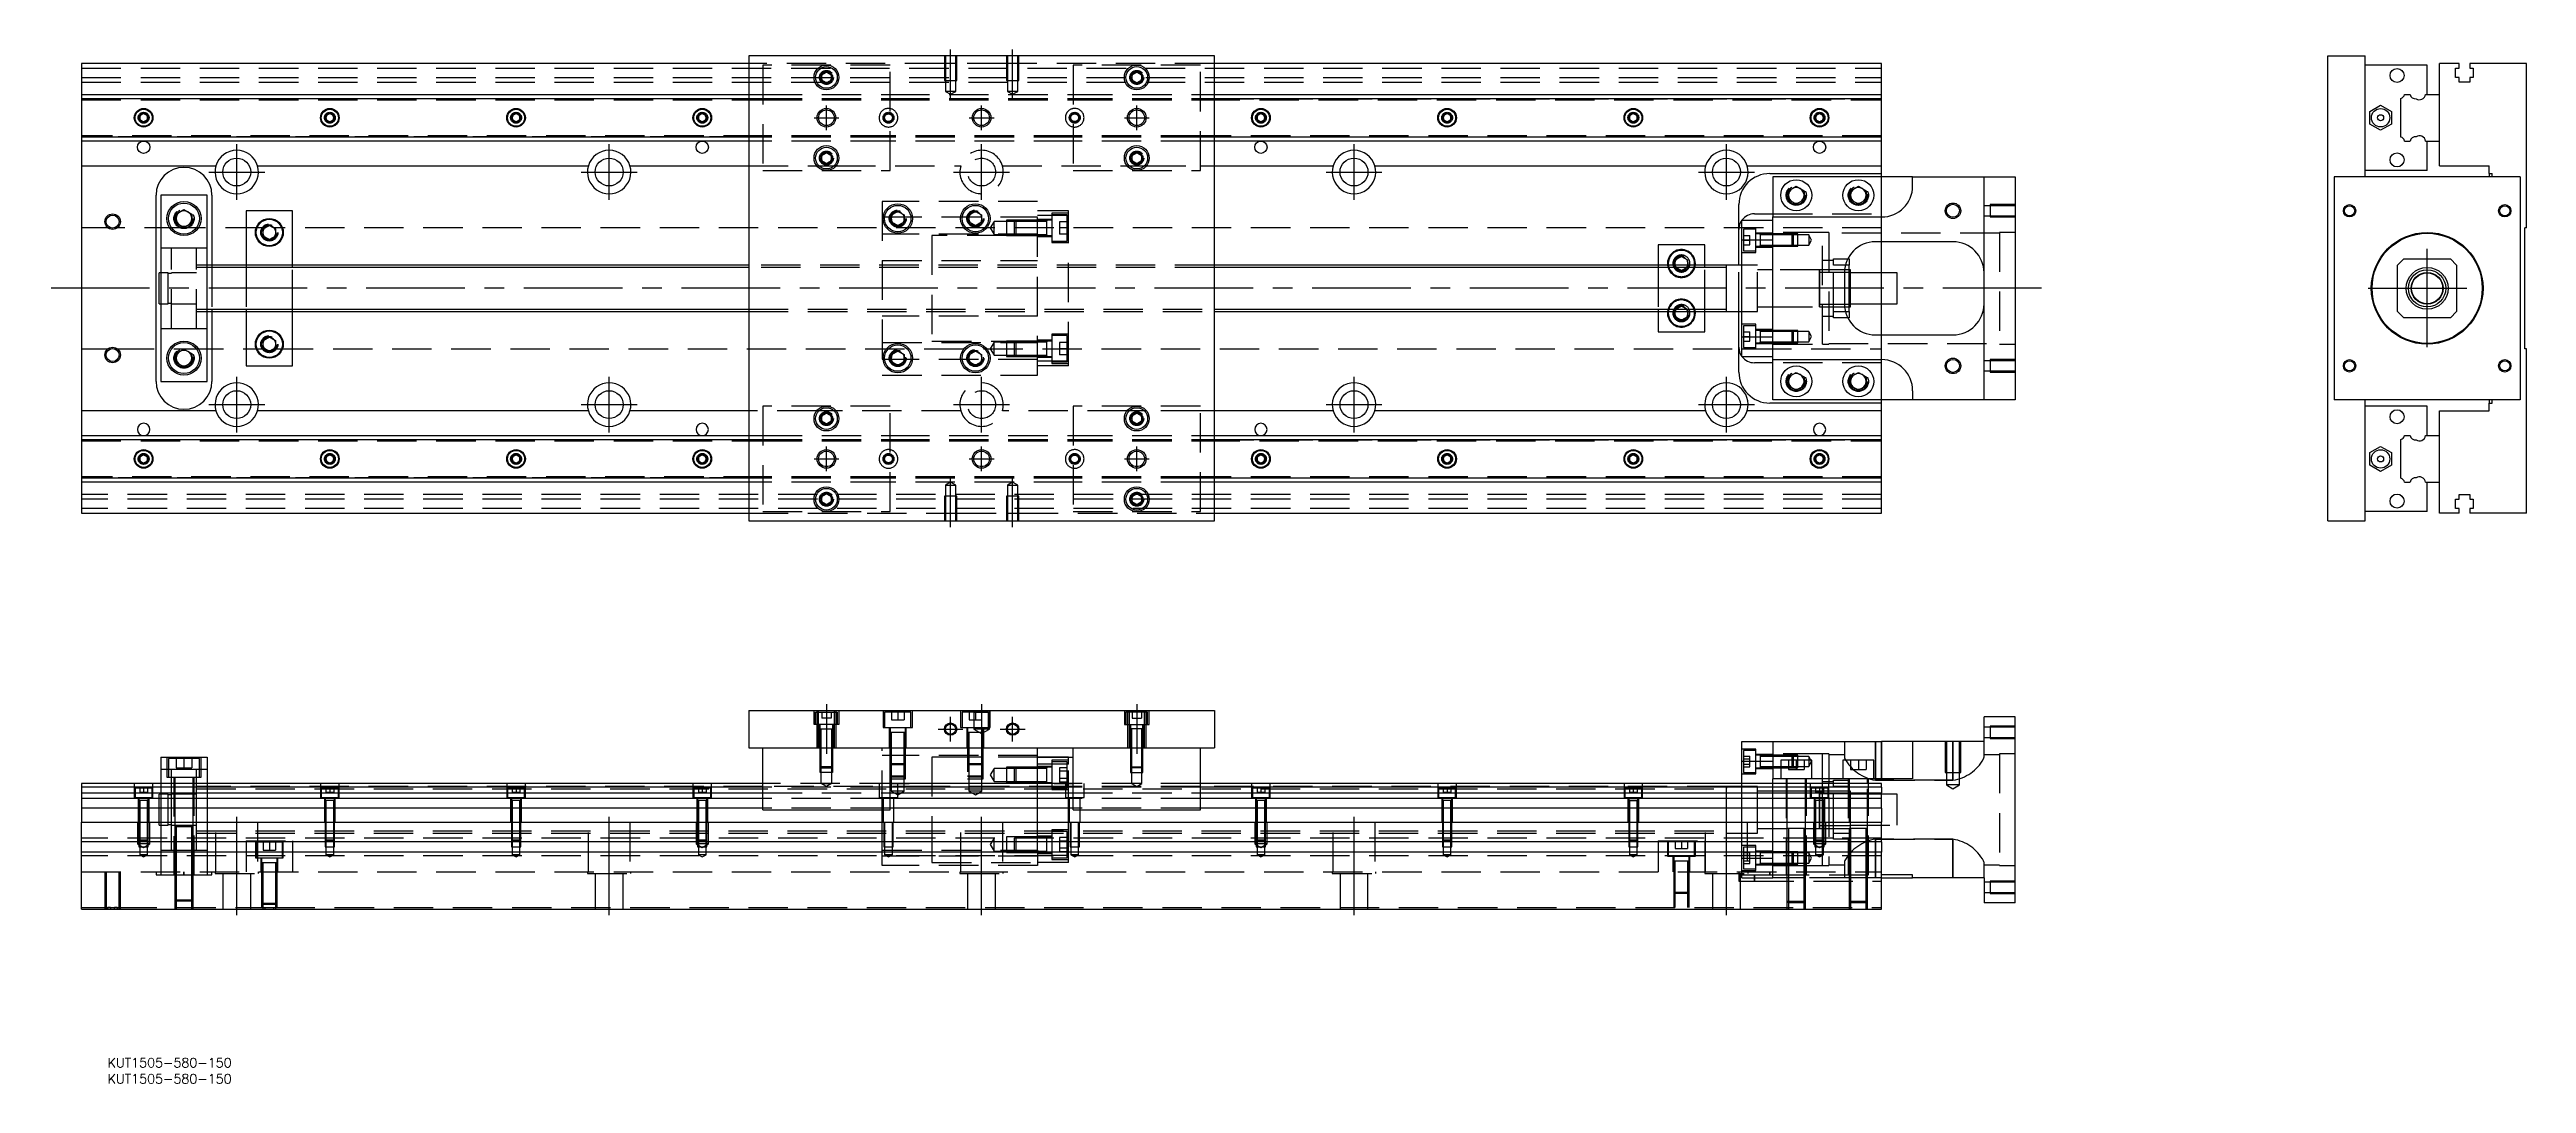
# Model space of a CAD drawing. Extents: x -10 to 788, y -256 to 77.
import ezdxf

# ---------------------------------------------------------------- set-up
doc = ezdxf.new("R2010")
doc.units = 0
doc.linetypes.add('CENTER', pattern=[50.8, 31.75, -6.35, 6.35, -6.35])
doc.linetypes.add('DASHED', pattern=[19.05, 12.7, -6.35])
doc.layers.get('0').update_dxf_attribs({"linetype": 'CONTINUOUS'})
doc.layers.add('CENTER', color=1, linetype='CENTER')
doc.styles.get("Standard").update_dxf_attribs({"font": 'txt.shx', "height": 3, "bigfont": 'bigfont.shx'})

# ---------------------------------------------------------------- blocks, each defined once
blk = doc.blocks.new('*U2')
at = {"color": 7, "linetype": 'CONTINUOUS'}
blk.add_text('KUT1505-580-150', height=3, dxfattribs=at).set_placement((8.38, -256.38))
blk = doc.blocks.new('*U3')
at = {"color": 7, "linetype": 'CONTINUOUS'}
blk.add_text('KUT1505-580-150', height=3, dxfattribs=at).set_placement((8.38, -251.17))

msp = doc.modelspace()

# ---------------------------------------------------------------- linework, layer by layer
at = {"color": 7, "linetype": 'CONTINUOUS'}
for p, q in [((0, 72.5), (0, 62.5)), ((215, 72.5), (0, 72.5)), ((215, 75), (215, -75)), ((365, 75), (215, 75)), ((365, -75), (365, 75)), ((580, 72.5), (365, 72.5)), ((580, 62.5), (580, 72.5)), ((723.78, -75), (723.78, 75)), ((723.78, 75), (735.78, 75)), ((735.78, 36), (735.78, 75)), ((755.78, 72), (735.78, 72)), ((755.78, 62.5), (755.78, 72)), ((755.78, 62.5), (755.78, 72)), ((766.08, 72.5), (759.78, 72.5)), ((759.78, 62.5), (759.78, 72.5)), ((766.08, 71), (766.08, 72.5)), ((769.48, 72.5), (769.48, 71)), ((787.78, 72.5), (769.48, 72.5)), ((787.78, 19.5), (787.78, 72.5)), ((238.5, 68.866026), (240, 69.73205)), ((238.5, 67.133974), (238.5, 68.866026)), ((240, 66.26795), (238.5, 67.133974)), ((240, 69.73205), (241.5, 68.866026)), ((241.5, 67.133974), (240, 66.26795)), ((241.5, 68.866026), (241.5, 67.133974)), ((338.5, 68.866026), (340, 69.73205)), ((338.5, 67.133974), (338.5, 68.866026)), ((340, 66.26795), (338.5, 67.133974)), ((340, 69.73205), (341.5, 68.866026)), ((341.5, 67.133974), (340, 66.26795)), ((341.5, 68.866026), (341.5, 67.133974)), ((764.93, 71), (766.08, 71)), ((764.93, 68), (764.93, 71)), ((766.08, 68), (764.93, 68)), ((766.08, 66.5), (766.08, 68)), ((769.48, 66.5), (766.08, 66.5)), ((769.48, 71), (770.63, 71)), ((769.48, 68), (769.48, 66.5)), ((770.63, 68), (769.48, 68)), ((770.63, 71), (770.63, 68)), ((0, 62.5), (215, 62.5)), ((0, 62.5), (0, 61.247728)), ((0, 61.247728), (215, 61.247728)), ((0, 61.247728), (0, 48.752272)), ((18.75, 55.721688), (20, 56.443376)), ((20, 56.443376), (21.25, 55.721688)), ((78.75, 55.721688), (80, 56.443376)), ((80, 56.443376), (81.25, 55.721688)), ((138.75, 55.721688), (140, 56.443376)), ((140, 56.443376), (141.25, 55.721688)), ((198.75, 55.721688), (200, 56.443376)), ((200, 56.443376), (201.25, 55.721688)), ((365, 62.5), (580, 62.5)), ((365, 61.247728), (580, 61.247728)), ((378.75, 55.721688), (380, 56.443376)), ((380, 56.443376), (381.25, 55.721688)), ((438.75, 55.721688), (440, 56.443376)), ((440, 56.443376), (441.25, 55.721688)), ((498.75, 55.721688), (500, 56.443376)), ((500, 56.443376), (501.25, 55.721688)), ((558.75, 55.721688), (560, 56.443376)), ((560, 56.443376), (561.25, 55.721688)), ((580, 61.247728), (580, 62.5)), ((580, 48.752272), (580, 61.247728)), ((737.279999, 57.020726), (740.78, 59.041452)), ((737.28, 52.979274), (737.279999, 57.020726)), ((740.78, 59.041452), (744.279999, 57.020726)), ((744.279999, 57.020726), (744.279999, 52.979274)), ((747.28, 48.752272), (747.28, 61.247728)), ((748.532272, 62.5), (750.30668, 62.5)), ((755.257372, 62.5), (759.78, 62.5)), ((759.78, 47.5), (759.78, 62.5)), ((759.78, 47.5), (759.78, 62.5)), ((215, 48.752272), (0, 48.752272)), ((0, 48.752272), (0, 47.5)), ((18.75, 54.278312), (18.75, 55.721688)), ((20, 53.556624), (18.75, 54.278312)), ((21.25, 54.278312), (20, 53.556624)), ((21.25, 55.721688), (21.25, 54.278312)), ((78.75, 54.278312), (78.75, 55.721688)), ((80, 53.556624), (78.75, 54.278312)), ((81.25, 54.278312), (80, 53.556624)), ((81.25, 55.721688), (81.25, 54.278312)), ((138.75, 54.278312), (138.75, 55.721688)), ((140, 53.556624), (138.75, 54.278312)), ((141.25, 54.278312), (140, 53.556624)), ((141.25, 55.721688), (141.25, 54.278312)), ((198.75, 54.278312), (198.75, 55.721688)), ((200, 53.556624), (198.75, 54.278312)), ((201.25, 54.278312), (200, 53.556624)), ((201.25, 55.721688), (201.25, 54.278312)), ((580, 48.752272), (365, 48.752272)), ((378.75, 54.278312), (378.75, 55.721688)), ((380, 53.556624), (378.75, 54.278312)), ((381.25, 54.278312), (380, 53.556624)), ((381.25, 55.721688), (381.25, 54.278312)), ((438.75, 54.278312), (438.75, 55.721688)), ((440, 53.556624), (438.75, 54.278312)), ((441.25, 54.278312), (440, 53.556624)), ((441.25, 55.721688), (441.25, 54.278312)), ((498.75, 54.278312), (498.75, 55.721688)), ((500, 53.556624), (498.75, 54.278312)), ((501.25, 54.278312), (500, 53.556624)), ((501.25, 55.721688), (501.25, 54.278312)), ((558.75, 54.278312), (558.75, 55.721688)), ((560, 53.556624), (558.75, 54.278312)), ((561.25, 54.278312), (560, 53.556624)), ((561.25, 55.721688), (561.25, 54.278312)), ((580, 47.5), (580, 48.752272)), ((740.78, 50.958548), (737.28, 52.979274)), ((744.279999, 52.979274), (740.78, 50.958548)), ((215, 47.5), (0, 47.5)), ((0, 47.5), (0, 39.5)), ((238.5, 42.866026), (240, 43.73205)), ((238.5, 41.133974), (238.5, 42.866026)), ((240, 40.26795), (238.5, 41.133974)), ((240, 43.73205), (241.5, 42.866026)), ((241.5, 41.133974), (240, 40.26795)), ((241.5, 42.866026), (241.5, 41.133974)), ((338.5, 42.866026), (340, 43.73205)), ((338.5, 41.133974), (338.5, 42.866026)), ((340, 40.26795), (338.5, 41.133974)), ((340, 43.73205), (341.5, 42.866026)), ((341.5, 41.133974), (340, 40.26795)), ((341.5, 42.866026), (341.5, 41.133974)), ((580, 47.5), (365, 47.5)), ((580, 39.5), (580, 47.5)), ((748.532272, 47.5), (750.30668, 47.5)), ((755.257372, 47.5), (759.78, 47.5)), ((755.78, 38), (755.78, 47.5)), ((755.78, 38), (755.78, 47.5)), ((759.78, 39.5), (759.78, 47.5)), ((0, 39.5), (43.291796, 39.5)), ((0, 39.5), (0, -39.5)), ((56.708204, 39.5), (163.291796, 39.5)), ((176.708204, 39.5), (215, 39.5)), ((365, 39.5), (403.291796, 39.5)), ((416.708204, 39.5), (523.291796, 39.5)), ((536.708204, 39.5), (580, 39.5)), ((544, 37), (580, 37)), ((545, 36), (545, 23)), ((590, 36), (545, 36)), ((550, 31.443376), (552.5, 32.886752)), ((552.5, 32.886752), (555, 31.443376)), ((570, 31.443376), (572.5, 32.886752)), ((572.5, 32.886752), (575, 31.443376)), ((580, 37), (580, 39.5)), ((580, 36), (580, 37)), ((590, 33), (590, 36)), ((590, 36), (613, 36)), ((613, -36), (613, 36)), ((613, 36), (623, 36)), ((623, 36), (623, -36)), ((725.78, 36), (725.78, -36)), ((785.78, 36), (725.78, 36)), ((755.78, 38), (735.78, 38)), ((759.78, 39.5), (775.78, 39.5)), ((775.78, 37), (775.78, 39.5)), ((775.78, 37), (776.78, 37)), ((775.78, 37), (775.78, 36)), ((776.78, 36), (776.78, 37)), ((785.78, 36), (785.78, -36)), ((24, -30), (24, 30)), ((40.5, 30), (25.5, 30)), ((25.5, 30), (25.5, -30)), ((30.5, 23.943376), (33, 25.386752)), ((30.5, 21.056624), (30.5, 23.943376)), ((33, 25.386752), (35.5, 23.943376)), ((35.5, 23.943376), (35.5, 21.056624)), ((40.5, -30), (40.5, 30)), ((42, 30), (42, 7.5)), ((68, 25), (53, 25)), ((53, 25), (53, 7.5)), ((68, 7.5), (68, 25)), ((261, 23.6547), (263, 24.809402)), ((263, 24.809402), (265, 23.6547)), ((286, 23.6547), (288, 24.809402)), ((288, 24.809402), (290, 23.6547)), ((534, 7.5), (534, 27)), ((539, 24), (545, 24)), ((550, 28.556624), (550, 31.443376)), ((552.5, 27.113248), (550, 28.556624)), ((555, 28.556624), (552.5, 27.113248)), ((555, 31.443376), (555, 28.556624)), ((570, 28.556624), (570, 31.443376)), ((572.5, 27.113248), (570, 28.556624)), ((575, 28.556624), (572.5, 27.113248)), ((575, 31.443376), (575, 28.556624)), ((33, 19.613248), (30.5, 21.056624)), ((35.5, 21.056624), (33, 19.613248)), ((58.5, 19.1547), (60.5, 20.309402)), ((58.5, 16.8453), (58.5, 19.1547)), ((60.5, 15.690598), (58.5, 16.8453)), ((60.5, 20.309402), (62.5, 19.1547)), ((62.5, 16.8453), (60.5, 15.690598)), ((62.5, 19.1547), (62.5, 16.8453)), ((261, 21.3453), (261, 23.6547)), ((263, 20.190598), (261, 21.3453)), ((265, 21.3453), (263, 20.190598)), ((265, 23.6547), (265, 21.3453)), ((286, 21.3453), (286, 23.6547)), ((288, 20.190598), (286, 21.3453)), ((290, 21.3453), (288, 20.190598)), ((290, 23.6547), (290, 21.3453)), ((308, 21.585572), (300.6, 21.585572)), ((300.6, 17.385572), (308, 17.385572)), ((535, 22), (545, 22)), ((535, 15.652476), (535, 22)), ((545, 15.652476), (545, 23)), ((545, 23), (580, 23)), ((787.78, 19.5), (787.28, 19.5)), ((787.28, -19.5), (787.28, 19.5)), ((523, 14), (508, 14)), ((508, 14), (508, 7.5)), ((513.5, 9.1547), (515.5, 10.309402)), ((513.5, 7.5), (513.5, 9.1547)), ((515.5, 10.309402), (517.5, 9.1547)), ((517.5, 9.1547), (517.5, 7.5)), ((523, 7.5), (523, 14)), ((535, 15.652476), (545, 15.652476)), ((535, -15.652476), (535, 15.652476)), ((545, -15.652476), (545, 15.652476)), ((545, -15.652476), (545, 15.652476)), ((569.069714, 9.5), (569.5, 9.5)), ((569.5, 9.5), (569.5, 7.5)), ((603, 15), (578, 15)), ((580, 5), (580, 15)), ((748.28, 9.5), (746.28, 7.5)), ((748.28, 9.5), (763.28, 9.5)), ((765.28, 7.5), (763.28, 9.5)), ((25, -5), (25, 5)), ((25.5, 5), (25, 5)), ((215, 7.5), (40.5, 7.5)), ((530, 7.5), (365, 7.5)), ((530, 7.5), (529.995, 7.5)), ((530, -7.500006), (530, 7.500006)), ((535, 7.5), (530, 7.5)), ((530.005, 7.5), (530, 7.5)), ((530, -6.951128), (530, 6.951128)), ((568, 5), (568, -5)), ((569.5, 5.125), (568.000782, 5.125)), ((569.5, 7.5), (568.317542, 7.5)), ((569.5, -7.5), (569.5, 7.5)), ((570, 6), (569.5, 6)), ((570, 5.125), (569.5, 5.125)), ((570, -6), (570, 6)), ((585, 5), (570, 5)), ((585, -5), (585, 5)), ((746.28, -7.5), (746.28, 7.5)), ((765.28, 7.5), (765.28, -7.5)), ((25, -5), (25.5, -5)), ((40.5, -7.5), (215, -7.5)), ((42, -7.5), (42, -30)), ((53, -7.5), (53, -25)), ((68, -25), (68, -7.5)), ((365, -7.5), (530, -7.5)), ((508, -7.5), (508, -14)), ((513.5, -9.1547), (513.5, -7.5)), ((517.5, -7.5), (517.5, -9.1547)), ((523, -14), (523, -7.5)), ((529.995, -7.5), (530, -7.5)), ((530, -7.5), (535, -7.5)), ((530, -7.5), (530.005, -7.5)), ((534, -27), (534, -7.5)), ((568.000782, -5.125), (569.5, -5.125)), ((568.317542, -7.5), (569.5, -7.5)), ((569.5, -5.125), (570, -5.125)), ((569.5, -6), (570, -6)), ((569.5, -7.5), (569.5, -9.5)), ((570, -5), (585, -5)), ((580, -15), (580, -5)), ((746.28, -7.5), (748.28, -9.5)), ((763.28, -9.5), (765.28, -7.5)), ((58.5, -16.8453), (60.5, -15.690598)), ((60.5, -15.690598), (62.5, -16.8453)), ((508, -14), (523, -14)), ((515.5, -10.309402), (513.5, -9.1547)), ((517.5, -9.1547), (515.5, -10.309402)), ((535, -15.652476), (545, -15.652476)), ((535, -22), (535, -15.652476)), ((545, -23), (545, -15.652476)), ((569.5, -9.5), (569.069714, -9.5)), ((578, -15), (603, -15)), ((763.28, -9.5), (748.28, -9.5)), ((30.5, -21.056624), (33, -19.613248)), ((30.5, -23.943376), (30.5, -21.056624)), ((33, -19.613248), (35.5, -21.056624)), ((35.5, -21.056624), (35.5, -23.943376)), ((58.5, -19.1547), (58.5, -16.8453)), ((60.5, -20.309402), (58.5, -19.1547)), ((62.5, -19.1547), (60.5, -20.309402)), ((62.5, -16.8453), (62.5, -19.1547)), ((261, -21.3453), (263, -20.190598)), ((261, -23.6547), (261, -21.3453)), ((263, -24.809402), (261, -23.6547)), ((263, -20.190598), (265, -21.3453)), ((265, -23.6547), (263, -24.809402)), ((265, -21.3453), (265, -23.6547)), ((286, -21.3453), (288, -20.190598)), ((286, -23.6547), (286, -21.3453)), ((288, -24.809402), (286, -23.6547)), ((288, -20.190598), (290, -21.3453)), ((290, -23.6547), (288, -24.809402)), ((290, -21.3453), (290, -23.6547)), ((308, -17.385572), (300.6, -17.385572)), ((300.6, -21.585572), (308, -21.585572)), ((535, -22), (545, -22)), ((545, -23), (580, -23)), ((545, -36), (545, -23)), ((787.78, -19.5), (787.28, -19.5)), ((787.78, -72.5), (787.78, -19.5)), ((25.5, -30), (40.5, -30)), ((33, -25.386752), (30.5, -23.943376)), ((35.5, -23.943376), (33, -25.386752)), ((53, -25), (68, -25)), ((545, -24), (539, -24)), ((550, -28.556624), (552.5, -27.113248)), ((550, -31.443376), (550, -28.556624)), ((552.5, -32.886752), (550, -31.443376)), ((552.5, -27.113248), (555, -28.556624)), ((555, -31.443376), (552.5, -32.886752)), ((555, -28.556624), (555, -31.443376)), ((570, -28.556624), (572.5, -27.113248)), ((570, -31.443376), (570, -28.556624)), ((572.5, -32.886752), (570, -31.443376)), ((572.5, -27.113248), (575, -28.556624)), ((575, -31.443376), (572.5, -32.886752)), ((575, -28.556624), (575, -31.443376)), ((778.78, -25), (779.13, -25)), ((782.43, -25), (782.78, -25)), ((0, -39.5), (0, -47.5)), ((43.291796, -39.5), (0, -39.5)), ((163.291796, -39.5), (56.708204, -39.5)), ((215, -39.5), (176.708204, -39.5)), ((403.291796, -39.5), (365, -39.5)), ((523.291796, -39.5), (416.708204, -39.5)), ((580, -39.5), (536.708204, -39.5)), ((580, -37), (544, -37)), ((590, -36), (545, -36)), ((580, -37), (580, -36)), ((580, -39.5), (580, -37)), ((580, -47.5), (580, -39.5)), ((590, -33), (590, -36)), ((613, -36), (590, -36)), ((623, -36), (613, -36)), ((785.78, -36), (725.78, -36)), ((735.78, -75), (735.78, -36)), ((755.78, -38), (735.78, -38)), ((755.78, -47.5), (755.78, -38)), ((759.78, -39.5), (775.78, -39.5)), ((759.78, -47.5), (759.78, -39.5)), ((775.78, -36), (775.78, -37)), ((775.78, -37), (776.78, -37)), ((775.78, -39.5), (775.78, -37)), ((776.78, -37), (776.78, -36)), ((0, -47.5), (215, -47.5)), ((0, -47.5), (0, -48.752272)), ((238.5, -41.133974), (240, -40.26795)), ((238.5, -42.866026), (238.5, -41.133974)), ((240, -43.73205), (238.5, -42.866026)), ((240, -40.26795), (241.5, -41.133974)), ((241.5, -42.866026), (240, -43.73205)), ((241.5, -41.133974), (241.5, -42.866026)), ((338.5, -41.133974), (340, -40.26795)), ((338.5, -42.866026), (338.5, -41.133974)), ((340, -43.73205), (338.5, -42.866026)), ((340, -40.26795), (341.5, -41.133974)), ((341.5, -42.866026), (340, -43.73205)), ((341.5, -41.133974), (341.5, -42.866026)), ((365, -47.5), (580, -47.5)), ((580, -48.752272), (580, -47.5)), ((748.532272, -47.5), (750.30668, -47.5)), ((755.257372, -47.5), (759.78, -47.5)), ((759.78, -62.5), (759.78, -47.5)), ((759.78, -62.5), (759.78, -47.5)), ((0, -48.752272), (0, -61.247728)), ((0, -48.752272), (215, -48.752272)), ((18.75, -54.278312), (20, -53.556624)), ((18.75, -55.721688), (18.75, -54.278312)), ((20, -56.443376), (18.75, -55.721688)), ((20, -53.556624), (21.25, -54.278312)), ((21.25, -55.721688), (20, -56.443376)), ((21.25, -54.278312), (21.25, -55.721688)), ((78.75, -54.278312), (80, -53.556624)), ((78.75, -55.721688), (78.75, -54.278312)), ((80, -56.443376), (78.75, -55.721688)), ((80, -53.556624), (81.25, -54.278312)), ((81.25, -55.721688), (80, -56.443376)), ((81.25, -54.278312), (81.25, -55.721688)), ((138.75, -54.278312), (140, -53.556624)), ((138.75, -55.721688), (138.75, -54.278312)), ((140, -56.443376), (138.75, -55.721688)), ((140, -53.556624), (141.25, -54.278312)), ((141.25, -55.721688), (140, -56.443376)), ((141.25, -54.278312), (141.25, -55.721688)), ((198.75, -54.278312), (200, -53.556624)), ((198.75, -55.721688), (198.75, -54.278312)), ((200, -56.443376), (198.75, -55.721688)), ((200, -53.556624), (201.25, -54.278312)), ((201.25, -55.721688), (200, -56.443376)), ((201.25, -54.278312), (201.25, -55.721688)), ((365, -48.752272), (580, -48.752272)), ((378.75, -54.278312), (380, -53.556624)), ((378.75, -55.721688), (378.75, -54.278312)), ((380, -56.443376), (378.75, -55.721688)), ((380, -53.556624), (381.25, -54.278312)), ((381.25, -55.721688), (380, -56.443376)), ((381.25, -54.278312), (381.25, -55.721688)), ((438.75, -54.278312), (440, -53.556624)), ((438.75, -55.721688), (438.75, -54.278312)), ((440, -56.443376), (438.75, -55.721688)), ((440, -53.556624), (441.25, -54.278312)), ((441.25, -55.721688), (440, -56.443376)), ((441.25, -54.278312), (441.25, -55.721688)), ((498.75, -54.278312), (500, -53.556624)), ((498.75, -55.721688), (498.75, -54.278312)), ((500, -56.443376), (498.75, -55.721688)), ((500, -53.556624), (501.25, -54.278312)), ((501.25, -55.721688), (500, -56.443376)), ((501.25, -54.278312), (501.25, -55.721688)), ((558.75, -54.278312), (560, -53.556624)), ((558.75, -55.721688), (558.75, -54.278312)), ((560, -56.443376), (558.75, -55.721688)), ((560, -53.556624), (561.25, -54.278312)), ((561.25, -55.721688), (560, -56.443376)), ((561.25, -54.278312), (561.25, -55.721688)), ((580, -61.247728), (580, -48.752272)), ((737.279999, -52.979274), (740.78, -50.958548)), ((737.28, -57.020726), (737.279999, -52.979274)), ((740.78, -50.958548), (744.279999, -52.979274)), ((744.279999, -52.979274), (744.279999, -57.020726)), ((747.28, -61.247728), (747.28, -48.752272)), ((215, -61.247728), (0, -61.247728)), ((0, -61.247728), (0, -62.5)), ((215, -62.5), (0, -62.5)), ((0, -62.5), (0, -72.5)), ((580, -61.247728), (365, -61.247728)), ((580, -62.5), (365, -62.5)), ((580, -62.5), (580, -61.247728)), ((580, -72.5), (580, -62.5)), ((740.78, -59.041452), (737.28, -57.020726)), ((744.279999, -57.020726), (740.78, -59.041452)), ((748.532272, -62.5), (750.30668, -62.5)), ((755.257372, -62.5), (759.78, -62.5)), ((755.78, -72), (755.78, -62.5)), ((759.78, -72.5), (759.78, -62.5)), ((238.5, -67.133974), (240, -66.26795)), ((238.5, -68.866026), (238.5, -67.133974)), ((240, -69.73205), (238.5, -68.866026)), ((240, -66.26795), (241.5, -67.133974)), ((241.5, -68.866026), (240, -69.73205)), ((241.5, -67.133974), (241.5, -68.866026)), ((338.5, -67.133974), (340, -66.26795)), ((338.5, -68.866026), (338.5, -67.133974)), ((340, -69.73205), (338.5, -68.866026)), ((340, -66.26795), (341.5, -67.133974)), ((341.5, -68.866026), (340, -69.73205)), ((341.5, -67.133974), (341.5, -68.866026)), ((764.93, -68), (766.08, -68)), ((764.93, -71), (764.93, -68)), ((766.08, -71), (764.93, -71)), ((766.08, -66.5), (769.48, -66.5)), ((766.08, -68), (766.08, -66.5)), ((766.08, -72.5), (766.08, -71)), ((769.48, -66.5), (769.48, -68)), ((769.48, -68), (770.63, -68)), ((770.63, -71), (769.48, -71)), ((769.48, -71), (769.48, -72.5)), ((770.63, -68), (770.63, -71)), ((0, -72.5), (215, -72.5)), ((215, -75), (365, -75)), ((365, -72.5), (580, -72.5)), ((723.78, -75), (735.78, -75)), ((755.78, -72), (735.78, -72)), ((766.08, -72.5), (759.78, -72.5)), ((787.78, -72.5), (769.48, -72.5)), ((215, -136.12), (215, -148.12)), ((215, -136.12), (365, -136.12)), ((265.500006, -143.22), (260.499994, -143.22)), ((260.9, -143.22), (260.9, -148.12)), ((265.1, -148.12), (265.1, -143.22)), ((365, -136.12), (365, -148.12)), ((613, -146.12), (613, -138.12)), ((623, -138.12), (613, -138.12)), ((623, -198.12), (623, -138.12)), ((25.5, -151.12), (25.5, -159.62)), ((25.5, -151.12), (40.5, -151.12)), ((40.5, -151.12), (40.5, -159.62)), ((215, -148.12), (365, -148.12)), ((219.5, -168.12), (219.5, -148.12)), ((260.5, -168.12), (260.5, -148.12)), ((308, -159.62), (308, -148.12)), ((308, -151.12), (319.5, -151.12)), ((319.5, -168.12), (319.5, -148.12)), ((360.5, -168.12), (360.5, -148.12)), ((535, -152.467524), (535, -146.12)), ((535, -146.12), (545, -146.12)), ((545, -146.12), (545, -158.12)), ((545, -146.12), (580, -146.12)), ((580, -158.12), (580, -146.12)), ((590, -146.12), (580, -146.12)), ((590, -146.12), (590, -158.12)), ((613, -146.12), (590, -146.12)), ((219.5, -159.62), (0, -159.62)), ((0, -159.62), (0, -160.872272)), ((319.5, -159.62), (260.5, -159.62)), ((580, -159.62), (360.5, -159.62)), ((535, -152.467524), (545, -152.467524)), ((535, -159.62), (535, -152.467524)), ((545, -159.62), (545, -158.12)), ((590, -158.12), (545, -158.12)), ((557.5, -152.12), (547.5, -152.12)), ((547.5, -152.12), (547.5, -158.12)), ((557.5, -158.12), (557.5, -152.12)), ((577.5, -152.12), (567.5, -152.12)), ((567.5, -152.12), (567.5, -158.12)), ((577.5, -158.12), (577.5, -152.12)), ((580, -160.872272), (580, -159.62)), ((0, -160.872272), (0, -162.64668)), ((219.5, -160.872272), (0, -160.872272)), ((0, -162.64668), (219.5, -162.64668)), ((0, -162.64668), (0, -164.543076)), ((219.5, -164.543076), (0, -164.543076)), ((0, -164.543076), (0, -167.597372)), ((0, -167.597372), (0, -172.12)), ((219.5, -167.597372), (0, -167.597372)), ((319.5, -160.872272), (260.5, -160.872272)), ((260.5, -162.64668), (319.5, -162.64668)), ((319.5, -164.543076), (260.5, -164.543076)), ((319.5, -167.597372), (260.5, -167.597372)), ((580, -160.872272), (360.5, -160.872272)), ((360.5, -162.64668), (580, -162.64668)), ((580, -164.543076), (360.5, -164.543076)), ((580, -167.597372), (360.5, -167.597372)), ((530, -168.12), (530, -160.619994)), ((530, -175.620006), (530, -160.619994)), ((530, -172.12), (530, -161.37)), ((560, -168.12), (560, -162.119994)), ((560, -174.120006), (560, -162.119994)), ((560, -162.995), (560, -164.12)), ((561, -162.995), (560, -162.995)), ((560, -164.12), (560, -165.119788)), ((562.75, -162.995), (561, -162.995)), ((564.5, -162.995), (562.75, -162.995)), ((569.5, -162.995), (564.5, -162.995)), ((570, -162.995), (569.5, -162.995)), ((580, -160.872272), (580, -162.64668)), ((580, -164.543076), (580, -162.64668)), ((580, -167.597372), (580, -164.543076)), ((580, -167.597372), (580, -172.12)), ((0, -178.42), (0, -172.12)), ((0, -172.12), (580, -172.12)), ((219.5, -168.12), (260.5, -168.12)), ((319.5, -168.12), (360.5, -168.12)), ((530, -174.87), (530, -172.12)), ((530, -175.620006), (530, -174.87)), ((555.500006, -174.12), (549.499994, -174.12)), ((555.500006, -174.12), (549.499994, -174.12)), ((560, -173.245), (570, -173.245)), ((580, -178.42), (580, -172.12)), ((580, -178.42), (0, -178.42)), ((0, -181.82), (0, -178.42)), ((0, -200.12), (0, -181.82)), ((580, -181.82), (0, -181.82)), ((580, -178.42), (580, -181.82)), ((580, -200.12), (580, -181.82)), ((63.000006, -185.22), (57.999994, -185.22)), ((63.000006, -185.22), (57.999994, -185.22)), ((590, -189.12), (580, -189.12)), ((580, -190.12), (590, -190.12)), ((590, -190.12), (590, -189.12)), ((613, -190.12), (590, -190.12)), ((613, -190.12), (613, -198.12)), ((623, -198.12), (613, -198.12)), ((0, -200.12), (580, -200.12))]:
    msp.add_line(p, q, dxfattribs=at)
at = {"color": 3, "linetype": 'DASHED'}
for p, q in [((278.000006, 72.5), (215, 72.5)), ((260.5, 72), (219.5, 72)), ((219.5, 72), (219.5, 38)), ((260.5, 38), (260.5, 72)), ((278.000006, 75), (278.000006, 67)), ((281.999994, 72.5), (278.000006, 72.5)), ((278.35, 75), (278.35, 67)), ((281.65, 67), (281.65, 75)), ((281.999994, 67), (281.999994, 75)), ((298.000006, 72.5), (281.999994, 72.5)), ((298.000006, 75), (298.000006, 67)), ((301.999994, 72.5), (298.000006, 72.5)), ((298.35, 75), (298.35, 67)), ((301.65, 67), (301.65, 75)), ((301.999994, 67), (301.999994, 75)), ((365, 72.5), (301.999994, 72.5)), ((360.5, 72), (319.5, 72)), ((319.5, 72), (319.5, 38)), ((360.5, 38), (360.5, 72)), ((0, 71), (580, 71)), ((0, 68), (580, 68)), ((0, 66.5), (580, 66.5)), ((241.973226, 68.326156), (242, 68)), ((278.000006, 67), (281.999994, 67)), ((278.35, 67), (278.35, 63.5)), ((281.65, 63.5), (281.65, 67)), ((298.000006, 67), (301.999994, 67)), ((298.35, 67), (298.35, 63.5)), ((301.65, 63.5), (301.65, 67)), ((338, 68), (338.023172, 68.30356)), ((0, 61.1147), (215, 61.1147)), ((0, 61.1), (219.5, 61.1)), ((0, 60.8), (219.5, 60.8)), ((215, 62.5), (219.5, 62.5)), ((215, 61.247728), (219.5, 61.247728)), ((215, 61.1147), (219.5, 61.1147)), ((219.5, 62.5), (260.5, 62.5)), ((219.5, 61.247728), (260.5, 61.247728)), ((219.5, 61.1147), (260.5, 61.1147)), ((219.5, 61.1), (260.5, 61.1)), ((219.5, 60.8), (260.5, 60.8)), ((260.5, 62.5), (319.5, 62.5)), ((260.5, 61.247728), (319.5, 61.247728)), ((260.5, 61.1147), (319.5, 61.1147)), ((260.5, 61.1), (319.5, 61.1)), ((260.5, 60.8), (319.5, 60.8)), ((281.65, 63.5), (278.35, 63.5)), ((278.35, 63.5), (280, 62.547372)), ((280, 62.547372), (281.65, 63.5)), ((301.65, 63.5), (298.35, 63.5)), ((298.35, 63.5), (300, 62.547372)), ((300, 62.547372), (301.65, 63.5)), ((319.5, 62.5), (360.5, 62.5)), ((319.5, 61.247728), (360.5, 61.247728)), ((319.5, 61.1147), (360.5, 61.1147)), ((319.5, 61.1), (360.5, 61.1)), ((319.5, 60.8), (360.5, 60.8)), ((360.5, 62.5), (365, 62.5)), ((360.5, 61.247728), (365, 61.247728)), ((360.5, 61.1147), (365, 61.1147)), ((360.5, 61.1), (580, 61.1)), ((360.5, 60.8), (580, 60.8)), ((365, 61.1147), (580, 61.1147)), ((219.5, 49.2), (0, 49.2)), ((219.5, 48.9), (0, 48.9)), ((215, 48.8853), (0, 48.8853)), ((21.477374, 55.25955), (21.5, 55)), ((81.477374, 55.25955), (81.5, 55)), ((141.477374, 55.25955), (141.5, 55)), ((201.477374, 55.25955), (201.5, 55)), ((219.5, 48.8853), (215, 48.8853)), ((219.5, 48.752272), (215, 48.752272)), ((260.5, 49.2), (219.5, 49.2)), ((260.5, 48.9), (219.5, 48.9)), ((260.5, 48.8853), (219.5, 48.8853)), ((260.5, 48.752272), (219.5, 48.752272)), ((319.5, 49.2), (260.5, 49.2)), ((319.5, 48.9), (260.5, 48.9)), ((319.5, 48.8853), (260.5, 48.8853)), ((319.5, 48.752272), (260.5, 48.752272)), ((360.5, 49.2), (319.5, 49.2)), ((360.5, 48.9), (319.5, 48.9)), ((360.5, 48.8853), (319.5, 48.8853)), ((360.5, 48.752272), (319.5, 48.752272)), ((580, 49.2), (360.5, 49.2)), ((580, 48.9), (360.5, 48.9)), ((365, 48.8853), (360.5, 48.8853)), ((365, 48.752272), (360.5, 48.752272)), ((580, 48.8853), (365, 48.8853)), ((378.5, 55), (378.52041, 55.24661)), ((441.477374, 55.25955), (441.5, 55)), ((498.5, 55), (498.52041, 55.24661)), ((561.477374, 55.25955), (561.5, 55)), ((219.5, 47.5), (215, 47.5)), ((260.5, 47.5), (219.5, 47.5)), ((241.973226, 42.326156), (242, 42)), ((319.5, 47.5), (260.5, 47.5)), ((360.5, 47.5), (319.5, 47.5)), ((341.973226, 42.326156), (342, 42)), ((365, 47.5), (360.5, 47.5)), ((215, 39.5), (236.877502, 39.5)), ((219.5, 38), (260.5, 38)), ((236.877502, 39.5), (237.55051, 39.5)), ((237.55051, 39.5), (242.44949, 39.5)), ((242.44949, 39.5), (243.122498, 39.5)), ((243.122498, 39.5), (283.291796, 39.5)), ((296.708204, 39.5), (336.877502, 39.5)), ((319.5, 38), (360.5, 38)), ((336.877502, 39.5), (337.55051, 39.5)), ((337.55051, 39.5), (342.44949, 39.5)), ((342.44949, 39.5), (343.122498, 39.5)), ((343.122498, 39.5), (360.5, 39.5)), ((360.5, 39.5), (365, 39.5)), ((580, 24), (580, 36)), ((258, 28), (258, -28)), ((308, 28), (258, 28)), ((308, -28), (308, 28)), ((318, 25), (308, 25)), ((312.6, 24.235572), (312.6, 14.735572)), ((318, 24.235572), (312.6, 24.235572)), ((318, 23.49468), (318, 25)), ((545, 24), (580, 24)), ((549.5, 30), (549.520026, 30.346056)), ((575.477798, 30.364306), (575.5, 30)), ((580, 23), (580, 24)), ((615, 26.65), (613, 26.65)), ((615, 26.999994), (615, 23.000006)), ((623, 26.999994), (615, 26.999994)), ((623, 26.65), (615, 26.65)), ((9.359688, 19.5), (0, 19.5)), ((33, 19.5), (10.640312, 19.5)), ((30, 22.5), (30.020026, 22.846056)), ((59.030306, 19.5), (33, 19.5)), ((58, 18), (58.034018, 18.411016)), ((580, 19.5), (61.969694, 19.5)), ((258, 23), (308, 23)), ((308, 17.5), (258, 17.5)), ((260.5, 22.5), (260.512884, 22.753488)), ((274, 17), (274, -17)), ((298, 17), (274, 17)), ((285.5, 22.5), (285.52689, 22.865682)), ((294, 21.585572), (292.787564, 19.485572)), ((292.787564, 19.485572), (294, 17.385572)), ((294, 17.385572), (294, 21.585572)), ((298, 21.585572), (294, 21.585572)), ((294, 17.385572), (298, 17.385572)), ((298, 21.985566), (298, 16.985576)), ((301, 21.985566), (298, 21.985566)), ((300.6, 21.585572), (298, 21.585572)), ((298, 17.385572), (300.6, 17.385572)), ((308, 17), (298, 17)), ((298, 16.985576), (301, 16.985576)), ((301, 21.985572), (300.6, 21.585572)), ((300.6, 17.385572), (300.6, 21.585572)), ((308, 21.585572), (300.6, 21.585572)), ((300.6, 17.385572), (301, 16.985572)), ((300.6, 17.385572), (308, 17.385572)), ((301, 21.985572), (301, 16.985572)), ((308, 21.985566), (301, 21.985566)), ((301, 16.985576), (308, 16.985576)), ((318, 23.49468), (308, 23.49468)), ((312.6, 22.235572), (308, 22.235572)), ((311.005, 21.985572), (308, 21.98557)), ((311, 21.585572), (308, 21.585572)), ((308, 17.385572), (311, 17.385572)), ((308, 16.985574), (311.005, 16.985572)), ((308, 16.735572), (312.6, 16.735572)), ((312.6, 21.985572), (310.995, 21.985572)), ((310.995, 16.985572), (312.6, 16.985572)), ((311, 16.985566), (311, 21.985576)), ((311, 21.585572), (311, 21.985576)), ((311, 21.728174), (311, 21.985572)), ((311, 21.985572), (311, 21.728122)), ((311, 17.24302), (311, 21.728174)), ((311, 17.385572), (311, 21.585572)), ((311, 16.985566), (311, 17.385572)), ((311, 17.243038), (311, 16.985572)), ((311, 16.985572), (311, 17.24302)), ((317.6, 23.735572), (312.6, 23.735572)), ((315.1, 21.485572), (315.1, 19.485572)), ((317.6, 21.485572), (315.1, 21.485572)), ((317.6, 19.485572), (315.1, 19.485572)), ((315.1, 19.485572), (315.1, 17.485572)), ((317.6, 17.485572), (315.1, 17.485572)), ((317.6, 15.235572), (317.6, 23.735572)), ((318, -23.49468), (318, 23.49468)), ((539.5, 19.55635), (535, 19.55635)), ((535.5, 19.05635), (535.5, 12.05635)), ((539.5, 19.05635), (535.5, 19.05635)), ((535.5, 17.05635), (537.5, 17.05635)), ((537.5, 15.55635), (537.5, 17.05635)), ((539.5, 11.55635), (539.5, 19.55635)), ((545, 17.80635), (539.5, 17.80635)), ((540.9, 17.55635), (539.5, 17.55635)), ((540.9, 17.55635), (540.895, 17.55635)), ((540.9, 17.556354), (540.9, 13.556344)), ((540.9, 17.556354), (540.9, 13.556344)), ((540.9, 17.55635), (540.9, 17.339888)), ((540.9, 17.33964), (540.9, 17.55635)), ((540.905, 17.55635), (540.9, 17.55635)), ((545, 17.55635), (540.9, 17.55635)), ((540.9, 17.339888), (540.9, 13.77281)), ((545, 17.20635), (540.9, 17.20635)), ((545, 15.652476), (545, 22)), ((561, 18), (545, 18)), ((551.15, 17.55635), (545, 17.55635)), ((551.150006, 17.556344), (545, 17.556344)), ((551.5, 17.20635), (545, 17.20635)), ((551.15, 13.55635), (551.15, 17.55635)), ((551.5, 17.20635), (551.15, 17.55635)), ((553, 17.556344), (551.150006, 17.556344)), ((551.5, 17.20635), (551.5, 13.90635)), ((553, 17.20635), (551.5, 17.20635)), ((553, 13.556354), (553, 17.556344)), ((556.5, 17.20635), (553, 17.20635)), ((556.5, 17.20635), (556.5, 13.90635)), ((557.452628, 15.55635), (556.5, 17.20635)), ((561, -18), (561, 18)), ((563, 18), (561, 18)), ((563, 18), (563, -18)), ((618, 17.75), (563, 17.75)), ((580, 15), (580, 23)), ((613, 23.35), (615, 23.35)), ((615, 23.35), (623, 23.35)), ((615, 23.000006), (623, 23.000006)), ((618, 18), (618, -18)), ((623, 18), (618, 18)), ((29, 13), (25.5, 13)), ((29, -13), (29, 13)), ((37, 13), (29, 13)), ((37, -13), (37, 13)), ((40.5, 13), (37, 13)), ((258, 9), (308, 9)), ((312.6, 15.235572), (317.6, 15.235572)), ((312.6, 14.735572), (318, 14.735572)), ((517.983582, 8.286038), (518, 8)), ((535, 11.55635), (539.5, 11.55635)), ((535.5, 15.55635), (537.5, 15.55635)), ((535.5, 14.05635), (537.5, 14.05635)), ((535.5, 12.05635), (539.5, 12.05635)), ((537.5, 14.05635), (537.5, 15.55635)), ((539.5, 13.55635), (540.9, 13.55635)), ((539.5, 13.30635), (545, 13.30635)), ((540.895, 13.55635), (540.9, 13.55635)), ((540.9, 13.90635), (545, 13.90635)), ((540.9, 13.55635), (540.9, 13.773016)), ((540.9, 13.77281), (540.9, 13.55635)), ((540.9, 13.55635), (540.905, 13.55635)), ((540.9, 13.55635), (545, 13.55635)), ((545, 13.90635), (551.5, 13.90635)), ((545, 13.556354), (551.150006, 13.556354)), ((545, 13.55635), (551.15, 13.55635)), ((551.15, 13.55635), (551.5, 13.90635)), ((551.150006, 13.556354), (553, 13.556354)), ((551.5, 13.90635), (553, 13.90635)), ((553, 13.90635), (556.5, 13.90635)), ((556.5, 13.90635), (557.452628, 15.55635)), ((564.5, 9), (561, 9)), ((564.5, 9.5), (569.069714, 9.5)), ((564.5, 7.5), (564.5, 9.5)), ((27.85, 5), (25.5, 5)), ((27.85, -5), (27.85, 5)), ((29, 4.8), (27.85, 4.8)), ((37, 5), (29, 5)), ((40.5, 7.5), (37, 7.5)), ((40.5, 6.75), (37, 6.75)), ((42, 7.5), (42, 6.75)), ((42, 6.75), (42, -6.75)), ((53, 7.5), (53, 6.75)), ((53, 6.75), (53, -6.75)), ((68, 6.75), (68, 7.5)), ((68, -6.75), (68, 6.75)), ((365, 7.5), (215, 7.5)), ((365, 6.75), (215, 6.75)), ((508, 7.5), (508, 6.75)), ((508, 6.75), (508, -6.75)), ((513.5, 6.8453), (513.5, 7.5)), ((513.665064, 6.75), (513.5, 6.8453)), ((515.5, 5.690598), (513.665064, 6.75)), ((517.334936, 6.75), (515.5, 5.690598)), ((517.5, 6.8453), (517.334936, 6.75)), ((517.5, 7.5), (517.5, 6.8453)), ((523, 6.75), (523, 7.5)), ((523, -6.75), (523, 6.75)), ((530, 6.951128), (530, 7.5)), ((534, -7.5), (534, 7.5)), ((540, 7.5), (535, 7.5)), ((540, -7.5), (540, 7.5)), ((545, 6), (540, 6)), ((560.005, 6), (545, 6)), ((568.050126, 6), (559.995, 6)), ((560, -6.000006), (560, 6.000006)), ((560, 5.325034), (560, 6)), ((560, 6), (560, -5.999164)), ((568.000782, 5.125), (560, 5.125)), ((568.317542, 7.5), (564.5, 7.5)), ((564.5, -7.5), (564.5, 7.5)), ((569.5, 6), (568.050126, 6)), ((580, -5), (580, 5)), ((25.5, -5), (27.85, -5)), ((27.85, -4.8), (29, -4.8)), ((29, -5), (37, -5)), ((37, -6.75), (40.5, -6.75)), ((37, -7.5), (40.5, -7.5)), ((42, -6.75), (42, -7.5)), ((53, -6.75), (53, -7.5)), ((68, -7.5), (68, -6.75)), ((215, -6.75), (365, -6.75)), ((215, -7.5), (365, -7.5)), ((508, -6.75), (508, -7.5)), ((513.5, -6.8453), (513.665064, -6.75)), ((513.5, -7.5), (513.5, -6.8453)), ((513.665064, -6.75), (515.5, -5.690598)), ((515.5, -5.690598), (517.334936, -6.75)), ((517.334936, -6.75), (517.5, -6.8453)), ((517.5, -6.8453), (517.5, -7.5)), ((517.983582, -7.713962), (518, -8)), ((523, -7.5), (523, -6.75)), ((530, -7.5), (530, -6.951128)), ((535, -7.5), (540, -7.5)), ((540, -6), (545, -6)), ((545, -6), (560.005, -6)), ((559.995, -6), (568.050126, -6)), ((560, -5.125), (568.000782, -5.125)), ((560, -6), (560, -5.325218)), ((560, -5.999164), (560, -6)), ((564.5, -7.5), (568.317542, -7.5)), ((564.5, -9.5), (564.5, -7.5)), ((568.050126, -6), (569.5, -6)), ((25.5, -13), (29, -13)), ((29, -13), (37, -13)), ((37, -13), (40.5, -13)), ((308, -9), (258, -9)), ((312.6, -14.735572), (312.6, -24.235572)), ((318, -14.735572), (312.6, -14.735572)), ((317.6, -15.235572), (312.6, -15.235572)), ((317.6, -23.735572), (317.6, -15.235572)), ((539.5, -11.55635), (535, -11.55635)), ((535.5, -12.05635), (535.5, -19.05635)), ((539.5, -12.05635), (535.5, -12.05635)), ((535.5, -14.05635), (537.5, -14.05635)), ((535.5, -15.55635), (537.5, -15.55635)), ((537.5, -15.55635), (537.5, -14.05635)), ((537.5, -17.05635), (537.5, -15.55635)), ((539.5, -19.55635), (539.5, -11.55635)), ((545, -13.30635), (539.5, -13.30635)), ((540.9, -13.55635), (539.5, -13.55635)), ((540.9, -13.55635), (540.895, -13.55635)), ((540.9, -13.556344), (540.9, -17.556354)), ((540.9, -13.556344), (540.9, -17.556354)), ((540.9, -13.556344), (540.9, -17.556354)), ((540.9, -13.55635), (540.9, -13.77281)), ((540.9, -13.773058), (540.9, -13.55635)), ((540.905, -13.55635), (540.9, -13.55635)), ((545, -13.55635), (540.9, -13.55635)), ((540.9, -13.77281), (540.9, -17.339888)), ((545, -13.90635), (540.9, -13.90635)), ((551.15, -13.55635), (545, -13.55635)), ((551.15, -13.556352), (545, -13.556354)), ((551.5, -13.90635), (545, -13.90635)), ((545, -22), (545, -15.652476)), ((551.15, -17.55635), (551.15, -13.55635)), ((551.5, -13.90635), (551.15, -13.55635)), ((553, -13.556354), (551.15, -13.556352)), ((551.5, -13.90635), (551.5, -17.20635)), ((553, -13.90635), (551.5, -13.90635)), ((553, -17.556344), (553, -13.556354)), ((556.5, -13.90635), (553, -13.90635)), ((556.5, -13.90635), (556.5, -17.20635)), ((557.452628, -15.55635), (556.5, -13.90635)), ((556.5, -17.20635), (557.452628, -15.55635)), ((561, -9), (564.5, -9)), ((569.069714, -9.5), (564.5, -9.5)), ((580, -23), (580, -15)), ((0, -19.5), (9.359688, -19.5)), ((10.640312, -19.5), (33, -19.5)), ((33, -19.5), (59.030306, -19.5)), ((35.977798, -22.135694), (36, -22.5)), ((58, -18), (58.034018, -17.588984)), ((61.969694, -19.5), (580, -19.5)), ((258, -17.5), (308, -17.5)), ((308, -23), (258, -23)), ((265.483582, -22.213962), (265.5, -22.5)), ((274, -17), (298, -17)), ((290.483582, -22.213962), (290.5, -22.5)), ((294, -17.385572), (292.787564, -19.485572)), ((292.787564, -19.485572), (294, -21.585572)), ((294, -21.585572), (294, -17.385572)), ((298, -17.385572), (294, -17.385572)), ((294, -21.585572), (298, -21.585572)), ((298, -16.985576), (298, -21.985566)), ((301, -16.985576), (298, -16.985576)), ((298, -17), (308, -17)), ((300.6, -17.385572), (298, -17.385572)), ((298, -21.585572), (300.6, -21.585572)), ((298, -21.985566), (301, -21.985566)), ((301, -16.985572), (300.6, -17.385572)), ((300.6, -21.585572), (300.6, -17.385572)), ((308, -17.385572), (300.6, -17.385572)), ((300.6, -21.585572), (301, -21.985572)), ((300.6, -21.585572), (308, -21.585572)), ((301, -16.985572), (301, -21.985572)), ((308, -16.985576), (301, -16.985576)), ((301, -21.985566), (308, -21.985566)), ((312.6, -16.735572), (308, -16.735572)), ((311.005, -16.985572), (308, -16.985574)), ((311, -17.385572), (308, -17.385572)), ((308, -21.585572), (311, -21.585572)), ((308, -21.98557), (311.005, -21.985572)), ((308, -22.235572), (312.6, -22.235572)), ((318, -23.49468), (308, -23.49468)), ((312.6, -16.985572), (310.995, -16.985572)), ((310.995, -21.985572), (312.6, -21.985572)), ((311, -21.985576), (311, -16.985566)), ((311, -21.985576), (311, -16.985566)), ((311, -17.385572), (311, -16.985566)), ((311, -17.24297), (311, -16.985572)), ((311, -16.985572), (311, -17.24302)), ((311, -21.728122), (311, -17.24297)), ((311, -21.585572), (311, -17.385572)), ((311, -21.985576), (311, -21.585572)), ((311, -21.728104), (311, -21.985572)), ((311, -21.985572), (311, -21.728122)), ((312.6, -23.735572), (317.6, -23.735572)), ((315.1, -17.485572), (315.1, -19.485572)), ((317.6, -17.485572), (315.1, -17.485572)), ((317.6, -19.485572), (315.1, -19.485572)), ((315.1, -19.485572), (315.1, -21.485572)), ((317.6, -21.485572), (315.1, -21.485572)), ((318, -25), (318, -23.49468)), ((535, -19.55635), (539.5, -19.55635)), ((535.5, -17.05635), (537.5, -17.05635)), ((535.5, -19.05635), (539.5, -19.05635)), ((539.5, -17.55635), (540.9, -17.55635)), ((539.5, -17.80635), (545, -17.80635)), ((540.895, -17.55635), (540.9, -17.55635)), ((540.9, -17.20635), (545, -17.20635)), ((540.9, -17.55635), (540.9, -17.339682)), ((540.9, -17.339888), (540.9, -17.55635)), ((540.9, -17.55635), (540.905, -17.55635)), ((540.9, -17.55635), (545, -17.55635)), ((545, -17.20635), (551.5, -17.20635)), ((545, -17.556344), (551.15, -17.556346)), ((545, -17.55635), (551.15, -17.55635)), ((545, -18), (561, -18)), ((551.15, -17.55635), (551.5, -17.20635)), ((551.15, -17.556346), (553, -17.556344)), ((551.5, -17.20635), (553, -17.20635)), ((553, -17.20635), (556.5, -17.20635)), ((561, -18), (563, -18)), ((563, -17.75), (618, -17.75)), ((580, -24), (580, -23)), ((615, -23.35), (613, -23.35)), ((615, -23.000006), (615, -26.999994)), ((623, -23.000006), (615, -23.000006)), ((623, -23.35), (615, -23.35)), ((618, -18), (623, -18)), ((258, -28), (308, -28)), ((318, -25), (308, -25)), ((312.6, -24.235572), (318, -24.235572)), ((580, -24), (545, -24)), ((555.477798, -29.635694), (555.5, -30)), ((569.5, -30), (569.520026, -29.653944)), ((580, -36), (580, -24)), ((613, -26.65), (615, -26.65)), ((615, -26.65), (623, -26.65)), ((615, -26.999994), (623, -26.999994)), ((236.877502, -39.5), (215, -39.5)), ((219.5, -38), (219.5, -72)), ((260.5, -38), (219.5, -38)), ((237.55051, -39.5), (236.877502, -39.5)), ((242.44949, -39.5), (237.55051, -39.5)), ((243.122498, -39.5), (242.44949, -39.5)), ((283.291796, -39.5), (243.122498, -39.5)), ((260.5, -72), (260.5, -38)), ((336.877502, -39.5), (296.708204, -39.5)), ((319.5, -38), (319.5, -72)), ((360.5, -38), (319.5, -38)), ((337.55051, -39.5), (336.877502, -39.5)), ((342.44949, -39.5), (337.55051, -39.5)), ((343.122498, -39.5), (342.44949, -39.5)), ((360.5, -39.5), (343.122498, -39.5)), ((360.5, -72), (360.5, -38)), ((365, -39.5), (360.5, -39.5)), ((215, -47.5), (219.5, -47.5)), ((219.5, -47.5), (260.5, -47.5)), ((241.973226, -41.673844), (242, -42)), ((260.5, -47.5), (319.5, -47.5)), ((319.5, -47.5), (360.5, -47.5)), ((338, -42), (338.030168, -41.653934)), ((360.5, -47.5), (365, -47.5)), ((0, -48.8853), (215, -48.8853)), ((0, -48.9), (219.5, -48.9)), ((0, -49.2), (219.5, -49.2)), ((21.477374, -54.74045), (21.5, -55)), ((78.5, -55), (78.52041, -54.75339)), ((141.477374, -54.74045), (141.5, -55)), ((198.5, -55), (198.52041, -54.75339)), ((215, -48.752272), (219.5, -48.752272)), ((215, -48.8853), (219.5, -48.8853)), ((219.5, -48.752272), (260.5, -48.752272)), ((219.5, -48.8853), (260.5, -48.8853)), ((219.5, -48.9), (260.5, -48.9)), ((219.5, -49.2), (260.5, -49.2)), ((260.5, -48.752272), (319.5, -48.752272)), ((260.5, -48.8853), (319.5, -48.8853)), ((260.5, -48.9), (319.5, -48.9)), ((260.5, -49.2), (319.5, -49.2)), ((319.5, -48.752272), (360.5, -48.752272)), ((319.5, -48.8853), (360.5, -48.8853)), ((319.5, -48.9), (360.5, -48.9)), ((319.5, -49.2), (360.5, -49.2)), ((360.5, -48.752272), (365, -48.752272)), ((360.5, -48.8853), (365, -48.8853)), ((360.5, -48.9), (580, -48.9)), ((360.5, -49.2), (580, -49.2)), ((365, -48.8853), (580, -48.8853)), ((381.477374, -54.74045), (381.5, -55)), ((441.477374, -54.74045), (441.5, -55)), ((501.477374, -54.74045), (501.5, -55)), ((561.477374, -54.74045), (561.5, -55)), ((219.5, -60.8), (0, -60.8)), ((219.5, -61.1), (0, -61.1)), ((215, -61.1147), (0, -61.1147)), ((219.5, -61.1147), (215, -61.1147)), ((219.5, -61.247728), (215, -61.247728)), ((219.5, -62.5), (215, -62.5)), ((260.5, -60.8), (219.5, -60.8)), ((260.5, -61.1), (219.5, -61.1)), ((260.5, -61.1147), (219.5, -61.1147)), ((260.5, -61.247728), (219.5, -61.247728)), ((260.5, -62.5), (219.5, -62.5)), ((319.5, -60.8), (260.5, -60.8)), ((319.5, -61.1), (260.5, -61.1)), ((319.5, -61.1147), (260.5, -61.1147)), ((319.5, -61.247728), (260.5, -61.247728)), ((319.5, -62.5), (260.5, -62.5)), ((280, -62.547372), (278.35, -63.5)), ((278.35, -63.5), (280, -63.5)), ((278.35, -63.5), (278.35, -67)), ((281.65, -63.5), (280, -62.547372)), ((280, -63.5), (281.65, -63.5)), ((281.65, -67), (281.65, -63.5)), ((300, -62.547372), (298.35, -63.5)), ((298.35, -63.5), (300, -63.5)), ((298.35, -63.5), (298.35, -67)), ((301.65, -63.5), (300, -62.547372)), ((300, -63.5), (301.65, -63.5)), ((301.65, -67), (301.65, -63.5)), ((360.5, -60.8), (319.5, -60.8)), ((360.5, -61.1), (319.5, -61.1)), ((360.5, -61.1147), (319.5, -61.1147)), ((360.5, -61.247728), (319.5, -61.247728)), ((360.5, -62.5), (319.5, -62.5)), ((580, -60.8), (360.5, -60.8)), ((580, -61.1), (360.5, -61.1)), ((365, -61.1147), (360.5, -61.1147)), ((365, -61.247728), (360.5, -61.247728)), ((365, -62.5), (360.5, -62.5)), ((580, -61.1147), (365, -61.1147)), ((580, -66.5), (0, -66.5)), ((580, -68), (0, -68)), ((580, -71), (0, -71)), ((238, -68), (238.023172, -67.69644)), ((281.999994, -67), (278.000006, -67)), ((278.000006, -67), (278.000006, -75)), ((278.35, -67), (278.35, -75)), ((281.65, -75), (281.65, -67)), ((281.999994, -75), (281.999994, -67)), ((301.999994, -67), (298.000006, -67)), ((298.000006, -67), (298.000006, -75)), ((298.35, -67), (298.35, -75)), ((301.65, -75), (301.65, -67)), ((301.999994, -75), (301.999994, -67)), ((338, -68), (338.023172, -67.69644)), ((215, -72.5), (278.000006, -72.5)), ((219.5, -72), (260.5, -72)), ((278.000006, -72.5), (281.999994, -72.5)), ((281.999994, -72.5), (298.000006, -72.5)), ((298.000006, -72.5), (301.999994, -72.5)), ((301.999994, -72.5), (365, -72.5)), ((319.5, -72), (360.5, -72)), ((236, -140.62), (236, -136.12)), ((244, -140.62), (236, -140.62)), ((236.5, -136.62), (243.5, -136.62)), ((236.5, -140.62), (236.5, -136.62)), ((237.000006, -136.62), (237.000006, -136.12)), ((237.000006, -140.62), (237.000006, -136.62)), ((237.000006, -148.12), (237.000006, -140.62)), ((237.5, -148.12), (237.5, -136.12)), ((237.75, -148.12), (237.75, -140.62)), ((237.999994, -142.02), (242.000006, -142.02)), ((237.999994, -142.02), (242.000006, -142.02)), ((237.999994, -142.02), (242.000006, -142.02)), ((238, -142.02), (238, -140.62)), ((238, -142.02), (238, -142.015)), ((238, -142.02), (238.216668, -142.02)), ((238, -142.025), (238, -142.02)), ((238, -148.12), (238, -142.02)), ((238.216668, -142.02), (241.783292, -142.02)), ((238.35, -148.12), (238.35, -142.02)), ((238.5, -136.62), (238.5, -138.62)), ((240, -138.62), (238.5, -138.62)), ((240, -136.62), (240, -138.62)), ((241.5, -138.62), (240, -138.62)), ((241.5, -136.62), (241.5, -138.62)), ((241.65, -142.02), (241.65, -148.12)), ((241.783292, -142.02), (242, -142.02)), ((242, -140.62), (242, -142.02)), ((242, -142.015), (242, -142.02)), ((242, -142.02), (242, -142.025)), ((242, -142.02), (242, -148.12)), ((242.25, -140.62), (242.25, -148.12)), ((242.5, -136.12), (242.5, -148.12)), ((242.999994, -136.12), (242.999994, -136.62)), ((242.999994, -136.62), (242.999994, -140.62)), ((242.999994, -140.62), (242.999994, -148.12)), ((243.5, -136.62), (243.5, -140.62)), ((244, -136.12), (244, -140.62)), ((258.25, -136.12), (258.25, -141.62)), ((258.25, -141.62), (267.75, -141.62)), ((267.25, -136.62), (258.75, -136.62)), ((258.75, -136.62), (258.75, -141.62)), ((260.25, -141.62), (260.25, -148.12)), ((260.5, -141.62), (260.5, -143.22)), ((260.5, -143.215), (260.5, -143.22)), ((260.757468, -143.22), (260.5, -143.22)), ((260.5, -143.22), (260.5, -143.225)), ((260.5, -143.22), (260.500006, -158.12)), ((265.242552, -143.22), (260.757468, -143.22)), ((261, -136.62), (261, -139.12)), ((261, -139.12), (263, -139.12)), ((263, -136.62), (263, -139.12)), ((263, -139.12), (265, -139.12)), ((265, -136.62), (265, -139.12)), ((265.5, -143.22), (265.242552, -143.22)), ((265.5, -143.22), (265.5, -141.62)), ((265.5, -143.22), (265.5, -143.215)), ((265.5, -143.225), (265.5, -143.22)), ((265.5, -148.12), (265.5, -143.22)), ((265.75, -148.12), (265.75, -141.62)), ((267.25, -141.62), (267.25, -136.62)), ((267.75, -141.62), (267.75, -136.12)), ((283.25, -136.12), (283.25, -141.62)), ((283.25, -141.62), (292.75, -141.62)), ((292.25, -136.62), (283.75, -136.62)), ((283.75, -136.62), (283.75, -141.62)), ((285.25, -141.62), (285.25, -148.12)), ((290.500006, -143.22), (285.499994, -143.22)), ((285.5, -141.62), (285.5, -143.22)), ((285.5, -143.215), (285.5, -143.22)), ((285.757468, -143.22), (285.5, -143.22)), ((285.5, -143.22), (285.5, -143.225)), ((285.5, -143.22), (285.500006, -158.12)), ((290.242552, -143.22), (285.757468, -143.22)), ((285.9, -143.22), (285.9, -148.12)), ((286, -136.62), (286, -139.12)), ((286, -139.12), (288, -139.12)), ((287.5, -136.62), (287, -136.12)), ((287.5, -136.62), (287.5, -142.12)), ((287.5, -136.62), (292.5, -136.62)), ((292.5, -142.12), (287.5, -142.12)), ((287.5, -142.12), (290, -143.563376)), ((288, -136.62), (288, -139.12)), ((288, -139.12), (290, -139.12)), ((290, -136.62), (290, -139.12)), ((290, -143.563376), (292.5, -142.12)), ((290.1, -148.12), (290.1, -143.22)), ((290.5, -143.22), (290.242552, -143.22)), ((290.5, -143.22), (290.5, -141.62)), ((290.5, -143.22), (290.5, -143.215)), ((290.5, -143.225), (290.5, -143.22)), ((290.5, -148.12), (290.5, -143.22)), ((290.75, -148.12), (290.75, -141.62)), ((292.25, -141.62), (292.25, -136.62)), ((292.5, -136.62), (293, -136.12)), ((292.5, -142.12), (292.5, -136.62)), ((292.75, -141.62), (292.75, -136.12)), ((336, -136.12), (336, -140.62)), ((336, -140.62), (344, -140.62)), ((343.5, -136.62), (336.5, -136.62)), ((336.5, -136.62), (336.5, -140.62)), ((337.000006, -136.12), (337.000006, -136.62)), ((337.000006, -136.62), (337.000006, -140.62)), ((337.000006, -140.62), (337.000006, -148.12)), ((337.5, -136.12), (337.5, -148.12)), ((337.75, -140.62), (337.75, -148.12)), ((342.000006, -142.02), (337.999994, -142.02)), ((342.000006, -142.02), (337.999994, -142.02)), ((342.000006, -142.02), (337.999994, -142.02)), ((338, -140.62), (338, -142.02)), ((338, -142.015), (338, -142.02)), ((338.216708, -142.02), (338, -142.02)), ((338, -142.02), (338, -142.025)), ((338, -142.02), (338, -148.12)), ((341.783332, -142.02), (338.216708, -142.02)), ((338.35, -142.02), (338.35, -148.12)), ((338.5, -136.62), (338.5, -138.62)), ((338.5, -138.62), (340, -138.62)), ((340, -136.62), (340, -138.62)), ((340, -138.62), (341.5, -138.62)), ((341.5, -136.62), (341.5, -138.62)), ((341.65, -148.12), (341.65, -142.02)), ((342, -142.02), (341.783332, -142.02)), ((342, -142.02), (342, -140.62)), ((342, -142.02), (342, -142.015)), ((342, -142.025), (342, -142.02)), ((342, -148.12), (342, -142.02)), ((342.25, -148.12), (342.25, -140.62)), ((342.5, -148.12), (342.5, -136.12)), ((342.999994, -136.62), (342.999994, -136.12)), ((342.999994, -140.62), (342.999994, -136.62)), ((342.999994, -148.12), (342.999994, -140.62)), ((343.5, -140.62), (343.5, -136.62)), ((344, -140.62), (344, -136.12)), ((615, -141.47), (613, -141.47)), ((615, -141.120006), (615, -145.119994)), ((623, -141.120006), (615, -141.120006)), ((623, -141.47), (615, -141.47)), ((27.5, -151.12), (27.5, -157.62)), ((38, -151.62), (28, -151.62)), ((28, -151.62), (28, -157.62)), ((30.5, -151.62), (30.5, -154.62)), ((33, -151.62), (33, -154.62)), ((35.5, -151.62), (35.5, -154.62)), ((38, -157.62), (38, -151.62)), ((38.5, -157.62), (38.5, -151.12)), ((238, -154.27), (238, -148.12)), ((238.000006, -154.270006), (238.000006, -148.12)), ((238.35, -154.62), (238.35, -148.12)), ((241.65, -148.12), (241.65, -154.62)), ((241.999994, -148.12), (241.999994, -154.270006)), ((242, -148.12), (242, -154.27)), ((258, -168.12), (258, -148.12)), ((308, -150.62), (258, -150.62)), ((260.9, -148.12), (260.9, -153.62)), ((265.1, -153.62), (265.1, -148.12)), ((265.499994, -153.220006), (265.499994, -148.12)), ((265.5, -153.22), (265.5, -148.12)), ((274, -151.12), (274, -181.82)), ((285.5, -151.12), (274, -151.12)), ((285.9, -151.12), (285.5, -151.12)), ((285.9, -148.12), (285.9, -153.62)), ((290.1, -151.12), (285.9, -151.12)), ((290.1, -153.62), (290.1, -148.12)), ((290.5, -151.12), (290.1, -151.12)), ((290.499994, -153.220006), (290.499994, -148.12)), ((290.5, -153.22), (290.5, -148.12)), ((308, -151.12), (290.5, -151.12)), ((313, -151.12), (308, -151.12)), ((313.35, -151.12), (313, -151.12)), ((316.65, -151.12), (313.35, -151.12)), ((317, -151.12), (316.65, -151.12)), ((318, -151.12), (317, -151.12)), ((318, -153.423062), (318, -151.12)), ((338, -148.12), (338, -154.27)), ((338.000006, -148.12), (338.000006, -154.270006)), ((338.35, -148.12), (338.35, -154.62)), ((341.65, -154.62), (341.65, -148.12)), ((341.999994, -154.270006), (341.999994, -148.12)), ((342, -154.27), (342, -148.12)), ((539.5, -148.56365), (535, -148.56365)), ((535.5, -149.06365), (535.5, -152.56365)), ((539.5, -149.06365), (535.5, -149.06365)), ((535.5, -150.8316), (537.5, -150.8316)), ((537.5, -151.697626), (537.5, -150.8316)), ((539.5, -156.56365), (539.5, -148.56365)), ((545, -150.31365), (539.5, -150.31365)), ((540.9, -150.56365), (539.5, -150.56365)), ((540.9, -150.56365), (540.895, -150.56365)), ((540.9, -150.563646), (540.9, -151.14866)), ((540.9, -150.563646), (540.9, -154.563656)), ((540.9, -150.56365), (540.9, -150.780318)), ((540.905, -150.56365), (540.9, -150.56365)), ((545, -150.56365), (540.9, -150.56365)), ((540.9, -150.780318), (540.9, -151.148664)), ((545, -150.91365), (540.9, -150.91365)), ((540.9, -151.14866), (540.9, -152.423604)), ((540.9, -151.148664), (540.9, -152.56365)), ((561, -150.12), (545, -150.12)), ((551.15, -150.56365), (545, -150.56365)), ((551.15, -150.563654), (545, -150.563656)), ((551.5, -150.91365), (545, -150.91365)), ((551.15, -152.12), (551.15, -150.56365)), ((551.5, -150.91365), (551.15, -150.56365)), ((553, -150.563656), (551.15, -150.563654)), ((551.5, -150.91365), (551.5, -152.12)), ((553, -150.91365), (551.5, -150.91365)), ((553, -152.12), (553, -150.563656)), ((556.5, -150.91365), (553, -150.91365)), ((556.5, -150.91365), (556.5, -154.21365)), ((557.452628, -152.56365), (556.5, -150.91365)), ((561, -158.12), (561, -150.12)), ((563, -150.12), (561, -150.12)), ((563, -150.12), (563, -159.62)), ((568, -150.37), (563, -150.37)), ((568, -146.12), (568, -151.088778)), ((568, -151.088778), (568.034792, -151.3557)), ((568.034792, -151.3557), (568.13642, -151.661226)), ((578, -158.629874), (578, -146.12)), ((578, -146.12), (578, -158.12)), ((580, -146.12), (580, -158.12)), ((600.500006, -146.12), (600.500006, -156.12)), ((600.9, -146.12), (600.9, -156.12)), ((603, -146.12), (603, -158.629874)), ((603, -158.629874), (603, -146.12)), ((605.1, -156.12), (605.1, -146.12)), ((605.499994, -156.12), (605.499994, -146.12)), ((612.823178, -151.754328), (612.954746, -151.39671)), ((612.954746, -151.39671), (613, -151.088778)), ((613, -144.77), (615, -144.77)), ((613, -151.088778), (613, -146.12)), ((618, -150.37), (613, -150.37)), ((615, -144.77), (623, -144.77)), ((615, -145.119994), (623, -145.119994)), ((618, -150.12), (618, -186.12)), ((623, -150.12), (618, -150.12)), ((17, -159.62), (17, -164.12)), ((23, -164.12), (23, -159.62)), ((29, -155.12), (25.5, -155.12)), ((25.5, -159.62), (25.5, -172.12)), ((27.5, -157.62), (38.5, -157.62)), ((29, -157.62), (29, -155.12)), ((37, -155.12), (29, -155.12)), ((29, -159.62), (29, -157.62)), ((29, -168.12), (29, -159.62)), ((29.75, -157.62), (29.75, -189.12)), ((30, -157.62), (30, -159.62)), ((30, -159.62), (30, -172.12)), ((30.5, -154.62), (33, -154.62)), ((33, -154.62), (35.5, -154.62)), ((36, -159.62), (36, -157.62)), ((36, -172.12), (36, -159.62)), ((36.25, -189.12), (36.25, -157.62)), ((37, -157.62), (37, -155.12)), ((40.5, -155.12), (37, -155.12)), ((37, -159.62), (37, -157.62)), ((37, -168.12), (37, -159.62)), ((40.5, -159.62), (40.5, -172.12)), ((77, -159.62), (77, -164.12)), ((83, -164.12), (83, -159.62)), ((137, -159.62), (137, -164.12)), ((143, -164.12), (143, -159.62)), ((197, -159.62), (197, -164.12)), ((203, -164.12), (203, -159.62)), ((263.35, -159.62), (219.5, -159.62)), ((242, -154.27), (238, -154.27)), ((238.35, -154.62), (238, -154.27)), ((238.000006, -156.12), (238.000006, -154.270006)), ((241.999994, -156.12), (238.000006, -156.12)), ((238.35, -154.62), (241.65, -154.62)), ((238.35, -156.12), (238.35, -154.62)), ((238.35, -159.62), (238.35, -156.12)), ((238.35, -159.62), (241.65, -159.62)), ((240, -160.572628), (238.35, -159.62)), ((241.65, -159.62), (240, -160.572628)), ((242, -154.27), (241.65, -154.62)), ((241.65, -154.62), (241.65, -156.12)), ((241.65, -156.12), (241.65, -159.62)), ((241.999994, -154.270006), (241.999994, -156.12)), ((257, -159.62), (257, -164.12)), ((260.5, -153.22), (265.5, -153.22)), ((260.5, -153.22), (260.9, -153.62)), ((260.5, -157.22), (265.5, -157.22)), ((260.5, -157.22), (260.9, -157.62)), ((260.5, -159.62), (266.65, -159.62)), ((260.500006, -158.12), (265.499994, -158.12)), ((265.1, -153.62), (260.9, -153.62)), ((260.9, -153.62), (260.9, -158.12)), ((265.1, -157.62), (260.9, -157.62)), ((260.9, -158.12), (260.9, -162.12)), ((263, -164.12), (263, -159.62)), ((265.1, -153.62), (265.5, -153.22)), ((265.1, -158.12), (265.1, -153.62)), ((265.1, -157.62), (265.5, -157.22)), ((265.1, -162.12), (265.1, -158.12)), ((265.499994, -158.12), (265.499994, -153.220006)), ((285.5, -153.22), (290.5, -153.22)), ((285.5, -153.22), (285.9, -153.62)), ((285.5, -157.22), (290.5, -157.22)), ((285.5, -157.22), (285.9, -157.62)), ((285.500006, -158.12), (290.499994, -158.12)), ((290.1, -153.62), (285.9, -153.62)), ((285.9, -153.62), (285.9, -158.12)), ((290.1, -157.62), (285.9, -157.62)), ((285.9, -158.12), (285.9, -162.12)), ((290.1, -153.62), (290.5, -153.22)), ((290.1, -158.12), (290.1, -153.62)), ((290.1, -157.62), (290.5, -157.22)), ((290.1, -162.12), (290.1, -158.12)), ((290.499994, -158.12), (290.499994, -153.220006)), ((294, -154.77), (292.787564, -156.87)), ((292.787564, -156.87), (294, -158.97)), ((294, -158.97), (294, -154.77)), ((298, -154.77), (294, -154.77)), ((294, -158.97), (298, -158.97)), ((298, -154.370006), (298, -159.369994)), ((300.999994, -154.370006), (298, -154.370006)), ((300.6, -154.77), (298, -154.77)), ((298, -158.97), (300.6, -158.97)), ((298, -159.369994), (301, -159.369994)), ((301, -154.37), (300.6, -154.77)), ((300.6, -158.97), (300.6, -154.77)), ((308, -154.77), (300.6, -154.77)), ((300.6, -158.97), (308, -158.97)), ((300.6, -158.97), (301, -159.37)), ((300.6, -158.97), (308, -158.97)), ((308, -154.370006), (300.999994, -154.370006)), ((301, -154.37), (301, -159.37)), ((308, -154.37), (301, -154.37)), ((301, -159.369994), (308, -159.369994)), ((301, -159.37), (308, -159.369998)), ((313, -153.423062), (308, -153.423062)), ((312.6, -154.12), (308, -154.12)), ((311.005, -154.37), (308, -154.37)), ((311, -154.77), (308, -154.77)), ((308, -158.97), (311, -158.97)), ((308, -159.369998), (311.005, -159.37)), ((308, -172.12), (308, -159.62)), ((312.6, -154.37), (310.995, -154.37)), ((310.995, -159.37), (312.6, -159.37)), ((311, -154.77), (311, -154.369994)), ((311, -156.87), (311, -154.369994)), ((311, -159.370006), (311, -154.369994)), ((311, -154.627468), (311, -154.37)), ((311, -154.37), (311, -154.627448)), ((311, -154.627468), (311, -154.37)), ((311, -156.719954), (311, -154.627468)), ((311, -158.97), (311, -154.77)), ((311, -159.112552), (311, -156.719954)), ((311, -159.370006), (311, -158.97)), ((311, -159.37), (311, -159.112552)), ((312.6, -152.12), (312.6, -161.62)), ((318, -152.12), (312.6, -152.12)), ((313, -152.62), (312.6, -152.62)), ((313.35, -152.62), (313, -152.62)), ((313.35, -153.423062), (313, -153.423062)), ((316.65, -152.62), (313.35, -152.62)), ((316.65, -153.423062), (313.35, -153.423062)), ((313.35, -159.62), (319.5, -159.62)), ((315.1, -154.560598), (315.1, -155.7153)), ((317.6, -154.560598), (315.1, -154.560598)), ((315.1, -155.7153), (315.1, -158.0247)), ((317.6, -155.7153), (315.1, -155.7153)), ((317.6, -158.0247), (315.1, -158.0247)), ((315.1, -158.0247), (315.1, -159.179402)), ((317.6, -159.179402), (315.1, -159.179402)), ((317, -152.62), (316.65, -152.62)), ((317, -153.423062), (316.65, -153.423062)), ((360.5, -159.62), (316.65, -159.62)), ((317.6, -152.62), (317, -152.62)), ((318, -153.423062), (317, -153.423062)), ((317, -159.62), (317, -164.12)), ((317.6, -161.12), (317.6, -152.62)), ((318, -168.12), (318, -153.423062)), ((323, -164.12), (323, -159.62)), ((338, -154.27), (342, -154.27)), ((338, -154.27), (338.35, -154.62)), ((338.000006, -154.270006), (338.000006, -156.12)), ((338.000006, -156.12), (341.999994, -156.12)), ((341.65, -154.62), (338.35, -154.62)), ((338.35, -154.62), (338.35, -156.12)), ((338.35, -156.12), (338.35, -159.62)), ((341.65, -159.62), (338.35, -159.62)), ((338.35, -159.62), (340, -160.572628)), ((340, -160.572628), (341.65, -159.62)), ((341.65, -154.62), (342, -154.27)), ((341.65, -156.12), (341.65, -154.62)), ((341.65, -159.62), (341.65, -156.12)), ((341.999994, -156.12), (341.999994, -154.270006)), ((377, -159.62), (377, -164.12)), ((383, -164.12), (383, -159.62)), ((437, -159.62), (437, -164.12)), ((443, -164.12), (443, -159.62)), ((497, -159.62), (497, -164.12)), ((503, -164.12), (503, -159.62)), ((535, -156.56365), (539.5, -156.56365)), ((535, -172.12), (535, -159.62)), ((535.5, -151.697626), (537.5, -151.697626)), ((535.5, -152.56365), (535.5, -156.06365)), ((535.5, -153.429676), (537.5, -153.429676)), ((535.5, -154.295702), (537.5, -154.295702)), ((535.5, -156.06365), (539.5, -156.06365)), ((537.5, -153.429676), (537.5, -151.697626)), ((537.5, -154.295702), (537.5, -153.429676)), ((539.5, -154.56365), (540.9, -154.56365)), ((539.5, -154.81365), (545, -154.81365)), ((540.895, -154.56365), (540.9, -154.56365)), ((540.9, -152.423604), (540.9, -152.703698)), ((540.9, -152.56365), (540.9, -154.563656)), ((540.9, -152.56365), (540.9, -153.97871)), ((540.9, -152.703698), (540.9, -153.978714)), ((540.9, -153.97871), (540.9, -154.346942)), ((540.9, -153.978714), (540.9, -154.563656)), ((540.9, -154.21365), (545, -154.21365)), ((540.9, -154.346942), (540.9, -154.56365)), ((540.9, -154.56365), (540.905, -154.56365)), ((540.9, -154.56365), (545, -154.56365)), ((545, -154.21365), (547.5, -154.21365)), ((545, -154.563646), (547.5, -154.563646)), ((545, -154.56365), (547.5, -154.56365)), ((545, -172.12), (545, -159.62)), ((547.5, -154.21365), (551.5, -154.21365)), ((547.5, -154.563646), (551.15, -154.563648)), ((547.5, -154.56365), (551.15, -154.56365)), ((549.25, -158.12), (549.25, -189.12)), ((549.5, -158.12), (549.5, -159.62)), ((549.5, -159.62), (549.5, -172.12)), ((550, -152.12), (550, -155.12)), ((550, -155.12), (552.5, -155.12)), ((551.15, -152.56365), (551.15, -152.12)), ((551.15, -154.56365), (551.15, -152.56365)), ((551.15, -154.56365), (551.5, -154.21365)), ((551.15, -154.563648), (553, -154.563646)), ((551.5, -152.12), (551.5, -152.56365)), ((551.5, -152.56365), (551.5, -154.21365)), ((551.5, -154.21365), (553, -154.21365)), ((552.5, -152.12), (552.5, -155.12)), ((552.5, -155.12), (555, -155.12)), ((553, -154.563646), (553, -152.12)), ((553, -154.21365), (556.5, -154.21365)), ((555, -152.12), (555, -155.12)), ((555.5, -159.62), (555.5, -158.12)), ((555.5, -172.12), (555.5, -159.62)), ((555.75, -189.12), (555.75, -158.12)), ((556.5, -154.21365), (557.452628, -152.56365)), ((557, -159.62), (557, -164.12)), ((561, -159.62), (561, -158.12)), ((564.5, -159.12), (561, -159.12)), ((561, -161.12), (561, -159.62)), ((563, -164.12), (563, -159.62)), ((564.5, -158.62), (569.5, -158.62)), ((564.5, -159.62), (564.5, -158.62)), ((564.5, -160.62), (564.5, -159.62)), ((569.25, -158.12), (569.25, -189.12)), ((569.5, -158.12), (569.5, -159.62)), ((569.5, -159.62), (569.5, -174.125)), ((570, -152.12), (570, -155.12)), ((570, -155.12), (572.5, -155.12)), ((572.5, -152.12), (572.5, -155.12)), ((572.5, -155.12), (575, -155.12)), ((575, -152.12), (575, -155.12)), ((575.5, -159.62), (575.5, -158.12)), ((575.5, -174.125), (575.5, -159.62)), ((575.75, -189.12), (575.75, -158.12)), ((578, -158.12), (578, -158.629874)), ((578, -158.629874), (603, -158.629874)), ((603, -158.629874), (578, -158.629874)), ((600.500006, -156.12), (605.499994, -156.12)), ((600.9, -156.12), (600.9, -160.12)), ((605.1, -160.12), (605.1, -156.12)), ((17, -164.12), (23, -164.12)), ((22.75, -161.12), (17.25, -161.12)), ((17.25, -161.12), (17.25, -164.12)), ((18.25, -164.12), (18.25, -172.12)), ((19.998804, -165.12), (18.499994, -165.12)), ((21.500006, -165.12), (18.499994, -165.12)), ((18.5, -164.12), (18.5, -165.12)), ((18.5, -165.115), (18.5, -165.12)), ((18.624678, -165.12), (18.5, -165.12)), ((18.5, -165.12), (18.5, -165.125)), ((18.5, -165.12), (18.5, -172.12)), ((19.998804, -165.12), (18.624678, -165.12)), ((18.75, -161.12), (18.75, -162.42)), ((18.75, -162.42), (20, -162.42)), ((18.75, -165.12), (18.75, -172.12)), ((21.500006, -165.12), (19.998804, -165.12)), ((21.37533, -165.12), (19.998804, -165.12)), ((20, -161.12), (20, -162.42)), ((20, -162.42), (21.25, -162.42)), ((21.25, -161.12), (21.25, -162.42)), ((21.25, -172.12), (21.25, -165.12)), ((21.5, -165.12), (21.37533, -165.12)), ((21.5, -165.12), (21.5, -164.12)), ((21.5, -165.12), (21.5, -165.115)), ((21.5, -165.125), (21.5, -165.12)), ((21.5, -172.12), (21.5, -165.12)), ((21.75, -172.12), (21.75, -164.12)), ((22.75, -164.12), (22.75, -161.12)), ((25, -168.12), (25, -163.12)), ((25.5, -163.12), (25, -163.12)), ((27.85, -163.12), (25.5, -163.12)), ((27.85, -168.12), (27.85, -163.12)), ((29, -163.32), (27.85, -163.32)), ((30, -163.12), (29, -163.12)), ((36, -163.12), (30, -163.12)), ((37, -163.12), (36, -163.12)), ((40.5, -160.62), (37, -160.62)), ((37, -161.37), (530.005, -161.37)), ((219.5, -160.62), (40.5, -160.62)), ((77, -164.12), (83, -164.12)), ((82.75, -161.12), (77.25, -161.12)), ((77.25, -161.12), (77.25, -164.12)), ((78.25, -164.12), (78.25, -172.12)), ((79.998804, -165.12), (78.499994, -165.12)), ((81.500006, -165.12), (78.499994, -165.12)), ((78.5, -164.12), (78.5, -165.12)), ((78.5, -165.115), (78.5, -165.12)), ((78.624678, -165.12), (78.5, -165.12)), ((78.5, -165.12), (78.5, -165.125)), ((78.5, -165.12), (78.5, -172.12)), ((79.998804, -165.12), (78.624678, -165.12)), ((78.75, -161.12), (78.75, -162.42)), ((78.75, -162.42), (80, -162.42)), ((78.75, -165.12), (78.75, -172.12)), ((81.500006, -165.12), (79.998804, -165.12)), ((81.37533, -165.12), (79.998804, -165.12)), ((80, -161.12), (80, -162.42)), ((80, -162.42), (81.25, -162.42)), ((81.25, -161.12), (81.25, -162.42)), ((81.25, -172.12), (81.25, -165.12)), ((81.5, -165.12), (81.37533, -165.12)), ((81.5, -165.12), (81.5, -164.12)), ((81.5, -165.12), (81.5, -165.115)), ((81.5, -165.125), (81.5, -165.12)), ((81.5, -172.12), (81.5, -165.12)), ((81.75, -172.12), (81.75, -164.12)), ((82.75, -164.12), (82.75, -161.12)), ((137, -164.12), (143, -164.12)), ((142.75, -161.12), (137.25, -161.12)), ((137.25, -161.12), (137.25, -164.12)), ((138.25, -164.12), (138.25, -172.12)), ((139.998804, -165.12), (138.499994, -165.12)), ((141.500006, -165.12), (138.499994, -165.12)), ((138.5, -164.12), (138.5, -165.12)), ((138.5, -165.115), (138.5, -165.12)), ((138.624678, -165.12), (138.5, -165.12)), ((138.5, -165.12), (138.5, -165.125)), ((138.5, -165.12), (138.5, -172.12)), ((139.998804, -165.12), (138.624678, -165.12)), ((138.75, -161.12), (138.75, -162.42)), ((138.75, -162.42), (140, -162.42)), ((138.75, -165.12), (138.75, -172.12)), ((141.500006, -165.12), (139.998804, -165.12)), ((141.37533, -165.12), (139.998804, -165.12)), ((140, -161.12), (140, -162.42)), ((140, -162.42), (141.25, -162.42)), ((141.25, -161.12), (141.25, -162.42)), ((141.25, -172.12), (141.25, -165.12)), ((141.5, -165.12), (141.37533, -165.12)), ((141.5, -165.12), (141.5, -164.12)), ((141.5, -165.12), (141.5, -165.115)), ((141.5, -165.125), (141.5, -165.12)), ((141.5, -172.12), (141.5, -165.12)), ((141.75, -172.12), (141.75, -164.12)), ((142.75, -164.12), (142.75, -161.12)), ((197, -164.12), (203, -164.12)), ((202.75, -161.12), (197.25, -161.12)), ((197.25, -161.12), (197.25, -164.12)), ((198.25, -164.12), (198.25, -172.12)), ((199.998804, -165.12), (198.499994, -165.12)), ((201.500006, -165.12), (198.499994, -165.12)), ((198.5, -164.12), (198.5, -165.12)), ((198.5, -165.115), (198.5, -165.12)), ((198.624678, -165.12), (198.5, -165.12)), ((198.5, -165.12), (198.5, -165.125)), ((198.5, -165.12), (198.5, -172.12)), ((199.998804, -165.12), (198.624678, -165.12)), ((198.75, -161.12), (198.75, -162.42)), ((198.75, -162.42), (200, -162.42)), ((198.75, -165.12), (198.75, -172.12)), ((201.500006, -165.12), (199.998804, -165.12)), ((201.37533, -165.12), (199.998804, -165.12)), ((200, -161.12), (200, -162.42)), ((200, -162.42), (201.25, -162.42)), ((201.25, -161.12), (201.25, -162.42)), ((201.25, -172.12), (201.25, -165.12)), ((201.5, -165.12), (201.37533, -165.12)), ((201.5, -165.12), (201.5, -164.12)), ((201.5, -165.12), (201.5, -165.115)), ((201.5, -165.125), (201.5, -165.12)), ((201.5, -172.12), (201.5, -165.12)), ((201.75, -172.12), (201.75, -164.12)), ((202.75, -164.12), (202.75, -161.12)), ((274, -160.62), (219.5, -160.62)), ((260.5, -160.872272), (219.5, -160.872272)), ((219.5, -162.64668), (260.5, -162.64668)), ((260.5, -164.543076), (219.5, -164.543076)), ((260.5, -167.597372), (219.5, -167.597372)), ((257, -164.12), (263, -164.12)), ((258.25, -164.12), (258.25, -172.12)), ((265.1, -162.12), (260.9, -162.12)), ((260.9, -162.12), (263, -163.332436)), ((261.75, -172.12), (261.75, -164.12)), ((263, -163.332436), (265.1, -162.12)), ((318, -160.62), (274, -160.62)), ((290.1, -162.12), (285.9, -162.12)), ((285.9, -162.12), (288, -163.332436)), ((288, -163.332436), (290.1, -162.12)), ((312.6, -161.12), (317.6, -161.12)), ((312.6, -161.62), (318, -161.62)), ((317, -164.12), (323, -164.12)), ((360.5, -160.62), (318, -160.62)), ((318.25, -164.12), (318.25, -172.12)), ((360.5, -160.872272), (319.5, -160.872272)), ((319.5, -162.64668), (360.5, -162.64668)), ((360.5, -164.543076), (319.5, -164.543076)), ((360.5, -167.597372), (319.5, -167.597372)), ((321.75, -172.12), (321.75, -164.12)), ((530.005, -160.62), (360.5, -160.62)), ((377, -164.12), (383, -164.12)), ((382.75, -161.12), (377.25, -161.12)), ((377.25, -161.12), (377.25, -164.12)), ((378.25, -164.12), (378.25, -172.12)), ((379.998804, -165.12), (378.499994, -165.12)), ((381.500006, -165.12), (378.499994, -165.12)), ((378.5, -164.12), (378.5, -165.12)), ((378.5, -165.115), (378.5, -165.12)), ((378.624678, -165.12), (378.5, -165.12)), ((378.5, -165.12), (378.5, -165.125)), ((378.5, -165.12), (378.5, -172.12)), ((379.998804, -165.12), (378.624678, -165.12)), ((378.75, -161.12), (378.75, -162.42)), ((378.75, -162.42), (380, -162.42)), ((378.75, -165.12), (378.75, -172.12)), ((381.500006, -165.12), (379.998804, -165.12)), ((381.37533, -165.12), (379.998804, -165.12)), ((380, -161.12), (380, -162.42)), ((380, -162.42), (381.25, -162.42)), ((381.25, -161.12), (381.25, -162.42)), ((381.25, -172.12), (381.25, -165.12)), ((381.5, -165.12), (381.37533, -165.12)), ((381.5, -165.12), (381.5, -164.12)), ((381.5, -165.12), (381.5, -165.115)), ((381.5, -165.125), (381.5, -165.12)), ((381.5, -172.12), (381.5, -165.12)), ((381.75, -172.12), (381.75, -164.12)), ((382.75, -164.12), (382.75, -161.12)), ((437, -164.12), (443, -164.12)), ((442.75, -161.12), (437.25, -161.12)), ((437.25, -161.12), (437.25, -164.12)), ((438.25, -164.12), (438.25, -172.12)), ((439.998804, -165.12), (438.499994, -165.12)), ((441.500006, -165.12), (438.499994, -165.12)), ((438.5, -164.12), (438.5, -165.12)), ((438.5, -165.115), (438.5, -165.12)), ((438.624678, -165.12), (438.5, -165.12)), ((438.5, -165.12), (438.5, -165.125)), ((438.5, -165.12), (438.5, -172.12)), ((439.998804, -165.12), (438.624678, -165.12)), ((438.75, -161.12), (438.75, -162.42)), ((438.75, -162.42), (440, -162.42)), ((438.75, -165.12), (438.75, -172.12)), ((441.500006, -165.12), (439.998804, -165.12)), ((441.37533, -165.12), (439.998804, -165.12)), ((440, -161.12), (440, -162.42)), ((440, -162.42), (441.25, -162.42)), ((441.25, -161.12), (441.25, -162.42)), ((441.25, -172.12), (441.25, -165.12)), ((441.5, -165.12), (441.37533, -165.12)), ((441.5, -165.12), (441.5, -164.12)), ((441.5, -165.12), (441.5, -165.115)), ((441.5, -165.125), (441.5, -165.12)), ((441.5, -172.12), (441.5, -165.12)), ((441.75, -172.12), (441.75, -164.12)), ((442.75, -164.12), (442.75, -161.12)), ((497, -164.12), (503, -164.12)), ((502.75, -161.12), (497.25, -161.12)), ((497.25, -161.12), (497.25, -164.12)), ((498.25, -164.12), (498.25, -172.12)), ((501.500006, -165.12), (498.499994, -165.12)), ((499.998804, -165.12), (498.499994, -165.12)), ((498.5, -164.12), (498.5, -165.12)), ((498.5, -165.115), (498.5, -165.12)), ((498.5, -165.12), (498.62467, -165.12)), ((498.624678, -165.12), (498.5, -165.12)), ((498.5, -165.12), (498.5, -172.12)), ((498.5, -165.12), (498.5, -165.125)), ((498.62467, -165.12), (501.375392, -165.12)), ((499.998804, -165.12), (498.624678, -165.12)), ((498.75, -161.12), (498.75, -162.42)), ((498.75, -162.42), (500, -162.42)), ((498.75, -165.12), (498.75, -172.12)), ((501.500006, -165.12), (499.998804, -165.12)), ((501.37533, -165.12), (499.998804, -165.12)), ((500, -161.12), (500, -162.42)), ((500, -162.42), (501.25, -162.42)), ((501.25, -161.12), (501.25, -162.42)), ((501.25, -172.12), (501.25, -165.12)), ((501.5, -165.12), (501.37533, -165.12)), ((501.375392, -165.12), (501.5, -165.12)), ((501.5, -165.12), (501.5, -164.12)), ((501.5, -165.12), (501.5, -165.115)), ((501.5, -172.12), (501.5, -165.12)), ((501.5, -165.125), (501.5, -165.12)), ((501.75, -172.12), (501.75, -164.12)), ((502.75, -164.12), (502.75, -161.12)), ((535, -160.62), (529.995, -160.62)), ((530, -160.62), (530, -161.169038)), ((530, -161.168872), (530, -160.62)), ((530, -167.919934), (530, -161.168872)), ((540, -160.62), (535, -160.62)), ((540, -168.12), (540, -160.62)), ((545, -162.12), (540, -162.12)), ((549.5, -162.12), (545, -162.12)), ((555.5, -162.12), (549.5, -162.12)), ((557.25, -162.12), (555.5, -162.12)), ((557, -164.12), (563, -164.12)), ((562.75, -161.12), (557.25, -161.12)), ((557.25, -161.12), (557.25, -164.12)), ((560.005, -162.12), (557.25, -162.12)), ((558.25, -164.12), (558.25, -172.12)), ((560, -165.12), (558.499994, -165.12)), ((561.500006, -165.12), (558.499994, -165.12)), ((558.5, -164.12), (558.5, -165.12)), ((558.5, -165.115), (558.5, -165.12)), ((558.624678, -165.12), (558.5, -165.12)), ((558.5, -165.12), (558.5, -165.125)), ((558.5, -165.12), (558.5, -172.12)), ((559.998804, -165.12), (558.624678, -165.12)), ((558.75, -161.12), (558.75, -162.42)), ((558.75, -162.42), (560, -162.42)), ((558.75, -165.12), (558.75, -172.12)), ((561, -162.12), (559.995, -162.12)), ((561.37533, -165.12), (559.998804, -165.12)), ((560, -161.12), (560, -162.42)), ((560, -162.12), (560, -164.119258)), ((560, -162.794966), (560, -162.12)), ((560, -162.42), (561.25, -162.42)), ((560, -164.119258), (560, -165.119914)), ((560, -165.119788), (560, -173.245)), ((560, -165.119914), (560, -167.919974)), ((561.500006, -165.12), (560, -165.12)), ((561, -164.12), (561, -161.12)), ((562.75, -162.12), (561, -162.12)), ((561, -165.119304), (561, -164.12)), ((561, -168.12), (561, -165.119304)), ((561.25, -161.12), (561.25, -162.42)), ((561.25, -172.12), (561.25, -165.12)), ((561.5, -165.12), (561.37533, -165.12)), ((561.5, -165.12), (561.5, -164.12)), ((561.5, -165.12), (561.5, -165.115)), ((561.5, -165.125), (561.5, -165.12)), ((561.5, -172.12), (561.5, -165.12)), ((561.75, -172.12), (561.75, -164.12)), ((562.75, -164.12), (562.75, -161.12)), ((564.5, -162.12), (562.75, -162.12)), ((563, -164.12), (563, -186.12)), ((569.5, -160.62), (564.5, -160.62)), ((564.5, -175.62), (564.5, -160.62)), ((569.5, -162.12), (564.5, -162.12)), ((570, -162.12), (569.5, -162.12)), ((570, -168.12), (570, -162.12)), ((575.5, -163.12), (570, -163.12)), ((580, -163.12), (575.5, -163.12)), ((585, -163.12), (580, -163.12)), ((585, -168.12), (585, -163.12)), ((605.1, -160.12), (600.9, -160.12)), ((600.9, -160.12), (603, -161.332436)), ((603, -161.332436), (605.1, -160.12)), ((18, -172.12), (18, -179.12)), ((18.5, -172.12), (18.5, -177.87)), ((18.500006, -172.12), (18.500002, -177.87)), ((18.75, -172.12), (18.75, -178.12)), ((21.25, -178.12), (21.25, -172.12)), ((21.499998, -177.87), (21.499994, -172.12)), ((21.5, -177.87), (21.5, -172.12)), ((22, -179.12), (22, -172.12)), ((25, -172.12), (25, -168.12)), ((25, -173.12), (25, -172.12)), ((25, -173.12), (25.5, -173.12)), ((25.5, -172.12), (25.5, -178.42)), ((25.5, -173.12), (27.85, -173.12)), ((27.85, -172.12), (27.85, -168.12)), ((27.85, -173.12), (27.85, -172.12)), ((27.85, -172.92), (29, -172.92)), ((29, -172.12), (29, -168.12)), ((29, -178.42), (29, -172.12)), ((29, -173.12), (30, -173.12)), ((36.000006, -173.62), (29.999994, -173.62)), ((36.000006, -173.62), (29.999994, -173.62)), ((36.000006, -173.62), (29.999994, -173.62)), ((30, -172.12), (30, -173.62)), ((30, -173.12), (36, -173.12)), ((30, -173.615), (30, -173.62)), ((30, -173.62), (30.34965, -173.62)), ((30.349602, -173.62), (30, -173.62)), ((30, -173.62), (30, -178.42)), ((30, -173.62), (30, -173.625)), ((35.65035, -173.62), (30.349602, -173.62)), ((30.5, -173.62), (30.5, -178.42)), ((35.5, -178.42), (35.5, -173.62)), ((35.650204, -173.62), (36, -173.62)), ((36, -173.62), (35.65035, -173.62)), ((36, -173.62), (36, -172.12)), ((36, -173.12), (37, -173.12)), ((36, -173.62), (36, -173.615)), ((36, -178.42), (36, -173.62)), ((36, -173.625), (36, -173.62)), ((37, -172.12), (37, -168.12)), ((37, -178.42), (37, -172.12)), ((37, -174.87), (530.005, -174.87)), ((40.5, -172.12), (40.5, -178.42)), ((43.291796, -188.12), (43.291796, -172.12)), ((56.708204, -172.12), (56.708204, -188.12)), ((78.5, -172.12), (78.5, -177.87)), ((78.500006, -172.12), (78.500002, -177.87)), ((78.75, -172.12), (78.75, -178.12)), ((81.25, -178.12), (81.25, -172.12)), ((81.499998, -177.87), (81.499994, -172.12)), ((81.5, -177.87), (81.5, -172.12)), ((138.5, -172.12), (138.5, -177.87)), ((138.500006, -172.12), (138.500002, -177.87)), ((138.75, -172.12), (138.75, -178.12)), ((141.25, -178.12), (141.25, -172.12)), ((141.499998, -177.87), (141.499994, -172.12)), ((141.5, -177.87), (141.5, -172.12)), ((163.291796, -188.12), (163.291796, -172.12)), ((176.708204, -172.12), (176.708204, -188.12)), ((198, -172.12), (198, -179.12)), ((198.5, -172.12), (198.5, -177.87)), ((198.500006, -172.12), (198.500002, -177.87)), ((198.75, -172.12), (198.75, -178.12)), ((201.25, -178.12), (201.25, -172.12)), ((201.499998, -177.87), (201.499994, -172.12)), ((201.5, -177.87), (201.5, -172.12)), ((202, -179.12), (202, -172.12)), ((258, -172.12), (258, -168.12)), ((258, -178.42), (258, -172.12)), ((258.500006, -172.12), (258.500006, -178.42)), ((258.75, -172.12), (258.75, -180.12)), ((261.25, -180.12), (261.25, -172.12)), ((261.499994, -178.42), (261.499994, -172.12)), ((283.291796, -188.12), (283.291796, -172.12)), ((296.708204, -172.12), (296.708204, -188.12)), ((308, -178.42), (308, -172.12)), ((312.6, -174.62), (312.6, -184.12)), ((318, -174.62), (312.6, -174.62)), ((317.6, -175.12), (312.6, -175.12)), ((317.6, -178.42), (317.6, -175.12)), ((318, -172.12), (318, -168.12)), ((318, -178.42), (318, -172.12)), ((318.500006, -172.12), (318.500006, -178.42)), ((318.75, -172.12), (318.75, -180.12)), ((321.25, -180.12), (321.25, -172.12)), ((321.499994, -178.42), (321.499994, -172.12)), ((378, -172.12), (378, -179.12)), ((378.5, -172.12), (378.5, -177.87)), ((378.500006, -172.12), (378.500002, -177.87)), ((378.75, -172.12), (378.75, -178.12)), ((381.25, -178.12), (381.25, -172.12)), ((381.499998, -177.87), (381.499994, -172.12)), ((381.5, -177.87), (381.5, -172.12)), ((382, -179.12), (382, -172.12)), ((403.291796, -188.12), (403.291796, -172.12)), ((416.708204, -172.12), (416.708204, -188.12)), ((438.5, -172.12), (438.5, -177.87)), ((438.500006, -172.12), (438.500002, -177.87)), ((438.75, -172.12), (438.75, -178.12)), ((441.25, -178.12), (441.25, -172.12)), ((441.499998, -177.87), (441.499994, -172.12)), ((441.5, -177.87), (441.5, -172.12)), ((498.5, -172.12), (498.5, -177.87)), ((498.500006, -172.12), (498.500002, -177.87)), ((498.75, -172.12), (498.75, -178.12)), ((501.25, -178.12), (501.25, -172.12)), ((501.499998, -177.87), (501.499994, -172.12)), ((501.5, -177.87), (501.5, -172.12)), ((523.291796, -188.12), (523.291796, -172.12)), ((530, -172.12023), (530, -167.919934)), ((530, -175.070962), (530, -172.12023)), ((530, -175.619332), (530, -175.070962)), ((535, -178.42), (535, -172.12)), ((536.708204, -172.12), (536.708204, -188.12)), ((540, -172.12), (540, -168.12)), ((540, -175.62), (540, -172.12)), ((540, -174.12), (545, -174.12)), ((545, -178.42), (545, -172.12)), ((545, -174.12), (549.39999, -174.12)), ((549.39999, -174.12), (549.5, -174.12)), ((549.5, -172.12), (549.5, -174.12)), ((549.5, -174.115), (549.5, -174.12)), ((549.849602, -174.12), (549.5, -174.12)), ((549.5, -174.12), (549.5, -178.42)), ((549.5, -174.12), (549.5, -174.125)), ((555.15035, -174.12), (549.849602, -174.12)), ((550, -174.12), (550, -178.42)), ((555, -178.42), (555, -174.12)), ((555.5, -174.12), (555.15035, -174.12)), ((555.5, -174.12), (555.5, -172.12)), ((555.5, -174.12), (555.5, -174.115)), ((555.5, -178.42), (555.5, -174.12)), ((555.5, -174.125), (555.5, -174.12)), ((555.5, -174.12), (555.60001, -174.12)), ((555.60001, -174.12), (560.005, -174.12)), ((558, -172.12), (558, -179.12)), ((558.5, -172.12), (558.5, -177.87)), ((558.500006, -172.12), (558.500006, -177.870006)), ((558.75, -172.12), (558.75, -178.12)), ((559.995, -174.12), (569.39999, -174.12)), ((560, -167.919974), (560, -174.119164)), ((560, -174.120006), (560, -173.245)), ((560, -174.119164), (560, -174.12)), ((560.005, -174.12), (569.5, -174.12)), ((561, -180.12), (561, -168.12)), ((561.25, -178.12), (561.25, -172.12)), ((561.499994, -177.870006), (561.499994, -172.12)), ((561.5, -177.87), (561.5, -172.12)), ((562, -179.12), (562, -172.12)), ((569.39999, -174.12), (569.5, -174.12)), ((575.500006, -174.12), (569.499994, -174.12)), ((569.5, -174.115), (569.5, -181.82)), ((569.5, -174.12), (569.84965, -174.12)), ((569.849602, -174.12), (569.5, -174.12)), ((575.15035, -174.12), (569.849602, -174.12)), ((570, -174.12), (570, -168.12)), ((570, -173.12), (585, -173.12)), ((570, -174.12), (570, -181.82)), ((575, -181.82), (575, -174.12)), ((575.150204, -174.12), (575.5, -174.12)), ((575.5, -174.12), (575.15035, -174.12)), ((575.5, -181.82), (575.5, -174.115)), ((585, -173.12), (585, -168.12)), ((580, -177.27), (0, -177.27)), ((580, -182.97), (0, -182.97)), ((22, -179.12), (18, -179.12)), ((18, -179.12), (20, -180.2747)), ((18.5, -177.87), (21.5, -177.87)), ((18.5, -177.87), (18.75, -178.12)), ((18.500002, -177.87), (18.500006, -178.42)), ((18.500006, -178.42), (18.500006, -180.12)), ((18.500006, -180.12), (21.499994, -180.12)), ((21.25, -178.12), (18.75, -178.12)), ((18.75, -178.12), (18.75, -180.12)), ((18.75, -180.12), (18.75, -182.62)), ((21.25, -182.62), (18.75, -182.62)), ((18.75, -182.62), (20, -183.341688)), ((20, -180.2747), (22, -179.12)), ((20, -183.341688), (21.25, -182.62)), ((21.25, -178.12), (21.5, -177.87)), ((21.25, -180.12), (21.25, -178.12)), ((21.25, -182.62), (21.25, -180.12)), ((21.499994, -178.42), (21.499998, -177.87)), ((21.499994, -180.12), (21.499994, -178.42)), ((25.5, -178.42), (25.5, -181.82)), ((25.5, -181.12), (29, -181.12)), ((25.5, -181.82), (25.5, -189.12)), ((29, -181.12), (29, -178.42)), ((29, -181.12), (30, -181.12)), ((30, -178.42), (30, -181.82)), ((30, -181.12), (30.5, -181.12)), ((30, -181.82), (30, -189.12)), ((30.5, -178.42), (30.5, -181.82)), ((30.5, -181.12), (35.5, -181.12)), ((30.5, -181.82), (30.5, -189.12)), ((35.5, -181.82), (35.5, -178.42)), ((35.5, -181.12), (36, -181.12)), ((35.5, -189.12), (35.5, -181.82)), ((36, -181.82), (36, -178.42)), ((36, -181.12), (37, -181.12)), ((36, -189.12), (36, -181.82)), ((37, -175.62), (530.005, -175.62)), ((37, -181.12), (37, -178.42)), ((37, -181.12), (40.5, -181.12)), ((40.5, -178.42), (40.5, -181.82)), ((40.5, -181.82), (40.5, -189.12)), ((53, -178.12), (68, -178.12)), ((53, -178.12), (53, -178.42)), ((53, -178.42), (53, -181.82)), ((53, -181.82), (53, -188.12)), ((56, -178.12), (56, -183.62)), ((64.75, -178.62), (56.25, -178.62)), ((56.25, -178.62), (56.25, -181.82)), ((56.25, -181.82), (56.25, -183.62)), ((58.5, -178.62), (58.5, -181.12)), ((58.5, -181.12), (60.5, -181.12)), ((60.5, -178.62), (60.5, -181.12)), ((60.5, -181.12), (62.5, -181.12)), ((62.5, -178.62), (62.5, -181.12)), ((64.75, -181.82), (64.75, -178.62)), ((64.75, -183.62), (64.75, -181.82)), ((65, -183.62), (65, -178.12)), ((68, -178.12), (68, -178.42)), ((68, -178.42), (68, -181.82)), ((68, -181.82), (68, -188.12)), ((78.5, -177.87), (81.5, -177.87)), ((78.5, -177.87), (78.75, -178.12)), ((78.500002, -177.87), (78.500006, -178.42)), ((78.500006, -178.42), (78.500006, -180.12)), ((78.500006, -180.12), (81.499994, -180.12)), ((81.25, -178.12), (78.75, -178.12)), ((78.75, -178.12), (78.75, -180.12)), ((78.75, -180.12), (78.75, -182.62)), ((81.25, -182.62), (78.75, -182.62)), ((78.75, -182.62), (80, -183.341688)), ((80, -183.341688), (81.25, -182.62)), ((81.25, -178.12), (81.5, -177.87)), ((81.25, -180.12), (81.25, -178.12)), ((81.25, -182.62), (81.25, -180.12)), ((81.499994, -178.42), (81.499998, -177.87)), ((81.499994, -180.12), (81.499994, -178.42)), ((138.5, -177.87), (141.5, -177.87)), ((138.5, -177.87), (138.75, -178.12)), ((138.500002, -177.87), (138.500006, -178.42)), ((138.500006, -178.42), (138.500006, -180.12)), ((138.500006, -180.12), (141.499994, -180.12)), ((141.25, -178.12), (138.75, -178.12)), ((138.75, -178.12), (138.75, -180.12)), ((138.75, -180.12), (138.75, -182.62)), ((141.25, -182.62), (138.75, -182.62)), ((138.75, -182.62), (140, -183.341688)), ((140, -183.341688), (141.25, -182.62)), ((141.25, -178.12), (141.5, -177.87)), ((141.25, -180.12), (141.25, -178.12)), ((141.25, -182.62), (141.25, -180.12)), ((141.499994, -178.42), (141.499998, -177.87)), ((141.499994, -180.12), (141.499994, -178.42)), ((202, -179.12), (198, -179.12)), ((198, -179.12), (200, -180.2747)), ((198.5, -177.87), (201.5, -177.87)), ((198.5, -177.87), (198.75, -178.12)), ((198.500002, -177.87), (198.500006, -178.42)), ((198.500006, -178.42), (198.500006, -180.12)), ((198.500006, -180.12), (201.499994, -180.12)), ((201.25, -178.12), (198.75, -178.12)), ((198.75, -178.12), (198.75, -180.12)), ((198.75, -180.12), (198.75, -182.62)), ((201.25, -182.62), (198.75, -182.62)), ((198.75, -182.62), (200, -183.341688)), ((200, -180.2747), (202, -179.12)), ((200, -183.341688), (201.25, -182.62)), ((201.25, -178.12), (201.5, -177.87)), ((201.25, -180.12), (201.25, -178.12)), ((201.25, -182.62), (201.25, -180.12)), ((201.499994, -178.42), (201.499998, -177.87)), ((201.499994, -180.12), (201.499994, -178.42)), ((258, -181.12), (258, -178.42)), ((258, -181.12), (308, -181.12)), ((258, -181.82), (258, -181.12)), ((258, -186.12), (258, -181.82)), ((308, -183.128332), (258, -183.128332)), ((258.500006, -178.42), (258.500006, -180.12)), ((258.500006, -180.12), (261.499994, -180.12)), ((258.75, -180.12), (258.75, -182.62)), ((261.25, -182.62), (258.75, -182.62)), ((258.75, -182.62), (260, -183.341688)), ((260, -183.341688), (261.25, -182.62)), ((261.25, -182.62), (261.25, -180.12)), ((261.499994, -180.12), (261.499994, -178.42)), ((274, -181.82), (274, -185.12)), ((294, -177.27), (292.787564, -179.37)), ((292.787564, -179.37), (294, -181.47)), ((294, -181.47), (294, -177.27)), ((294, -181.47), (298, -181.47)), ((301, -176.870002), (298, -176.870006)), ((298, -176.870006), (298, -181.82)), ((298, -181.47), (300.6, -181.47)), ((298, -181.82), (298, -181.869994)), ((298, -181.869994), (301, -181.869998)), ((301, -176.87), (300.6, -177.27)), ((300.6, -181.47), (300.6, -177.27)), ((300.6, -181.47), (308, -181.47)), ((300.6, -181.47), (300.95, -181.82)), ((300.95, -181.82), (301, -181.87)), ((301, -176.87), (301, -181.82)), ((308, -176.87), (301, -176.87)), ((308, -176.870006), (301, -176.870002)), ((301, -181.82), (301, -181.87)), ((301, -181.869998), (308, -181.869994)), ((301, -181.87), (308, -181.87)), ((312.6, -176.62), (308, -176.62)), ((311.005, -176.87), (308, -176.87)), ((308, -181.12), (308, -178.42)), ((308, -181.12), (308, -181.82)), ((308, -181.47), (311, -181.47)), ((308, -181.82), (308, -186.12)), ((308, -181.87), (311, -181.87)), ((308, -182.12), (312.6, -182.12)), ((318, -182.816938), (308, -182.816938)), ((312.6, -176.87), (310.995, -176.87)), ((310.995, -181.87), (311, -181.87)), ((311, -179.37), (311, -176.869994)), ((311, -181.870006), (311, -176.869994)), ((311, -177.27), (311, -176.869994)), ((311, -176.87), (311, -177.127448)), ((311, -177.127468), (311, -176.87)), ((311, -177.127468), (311, -176.87)), ((311, -178.41994), (311, -177.127468)), ((311, -178.42), (311, -177.27)), ((311, -179.219954), (311, -178.41994)), ((311, -181.47), (311, -178.42)), ((311, -181.612552), (311, -179.219954)), ((311, -181.82), (311, -181.47)), ((311, -181.82059), (311, -181.612552)), ((311, -181.870006), (311, -181.82)), ((311, -181.87), (311, -181.82059)), ((311, -181.87), (312.6, -181.87)), ((311, -181.87), (311.005, -181.87)), ((315.1, -177.060598), (315.1, -178.2153)), ((317.6, -177.060598), (315.1, -177.060598)), ((315.1, -178.2153), (315.1, -180.5247)), ((317.6, -178.2153), (315.1, -178.2153)), ((315.1, -180.5247), (315.1, -181.679402)), ((317.6, -180.5247), (315.1, -180.5247)), ((317.6, -181.679402), (315.1, -181.679402)), ((317.6, -181.82), (317.6, -178.42)), ((317.6, -183.62), (317.6, -181.82)), ((318, -181.82), (318, -178.42)), ((318, -182.816938), (318, -181.82)), ((318, -185.12), (318, -182.816938)), ((318.500006, -178.42), (318.500006, -180.12)), ((318.500006, -180.12), (321.499994, -180.12)), ((318.75, -180.12), (318.75, -182.62)), ((321.25, -182.62), (318.75, -182.62)), ((318.75, -182.62), (320, -183.341688)), ((320, -183.341688), (321.25, -182.62)), ((321.25, -182.62), (321.25, -180.12)), ((321.499994, -180.12), (321.499994, -178.42)), ((382, -179.12), (378, -179.12)), ((378, -179.12), (380, -180.2747)), ((378.5, -177.87), (381.5, -177.87)), ((378.5, -177.87), (378.75, -178.12)), ((378.500002, -177.87), (378.500006, -178.42)), ((378.500006, -178.42), (378.500006, -180.12)), ((378.500006, -180.12), (381.499994, -180.12)), ((381.25, -178.12), (378.75, -178.12)), ((378.75, -178.12), (378.75, -180.12)), ((378.75, -180.12), (378.75, -182.62)), ((381.25, -182.62), (378.75, -182.62)), ((378.75, -182.62), (380, -183.341688)), ((380, -180.2747), (382, -179.12)), ((380, -183.341688), (381.25, -182.62)), ((381.25, -178.12), (381.5, -177.87)), ((381.25, -180.12), (381.25, -178.12)), ((381.25, -182.62), (381.25, -180.12)), ((381.499994, -178.42), (381.499998, -177.87)), ((381.499994, -180.12), (381.499994, -178.42)), ((438.5, -177.87), (441.5, -177.87)), ((438.5, -177.87), (438.75, -178.12)), ((438.500002, -177.87), (438.500006, -178.42)), ((438.500006, -178.42), (438.500006, -180.12)), ((438.500006, -180.12), (441.499994, -180.12)), ((441.25, -178.12), (438.75, -178.12)), ((438.75, -178.12), (438.75, -180.12)), ((438.75, -180.12), (438.75, -182.62)), ((441.25, -182.62), (438.75, -182.62)), ((438.75, -182.62), (440, -183.341688)), ((440, -183.341688), (441.25, -182.62)), ((441.25, -178.12), (441.5, -177.87)), ((441.25, -180.12), (441.25, -178.12)), ((441.25, -182.62), (441.25, -180.12)), ((441.499994, -178.42), (441.499998, -177.87)), ((441.499994, -180.12), (441.499994, -178.42)), ((498.5, -177.87), (501.5, -177.87)), ((498.5, -177.87), (498.75, -178.12)), ((498.500002, -177.87), (498.500006, -178.42)), ((498.500006, -178.42), (498.500006, -180.12)), ((498.500006, -180.12), (501.499994, -180.12)), ((501.25, -178.12), (498.75, -178.12)), ((498.75, -178.12), (498.75, -180.12)), ((498.75, -180.12), (498.75, -182.62)), ((501.25, -182.62), (498.75, -182.62)), ((498.75, -182.62), (500, -183.341688)), ((500, -183.341688), (501.25, -182.62)), ((501.25, -178.12), (501.5, -177.87)), ((501.25, -180.12), (501.25, -178.12)), ((501.25, -182.62), (501.25, -180.12)), ((501.499994, -178.42), (501.499998, -177.87)), ((501.499994, -180.12), (501.499994, -178.42)), ((508, -178.12), (508, -178.42)), ((508, -178.12), (523, -178.12)), ((508, -178.42), (508, -181.82)), ((508, -181.82), (508, -188.12)), ((511, -178.12), (511, -183.12)), ((511, -183.12), (520, -183.12)), ((511.25, -178.12), (511.25, -178.42)), ((511.25, -178.42), (511.25, -181.82)), ((511.25, -181.82), (511.25, -183.12)), ((512.75, -183.12), (512.75, -188.12)), ((513, -183.12), (513, -184.72)), ((513.5, -178.12), (513.5, -180.62)), ((513.5, -180.62), (515.5, -180.62)), ((515.5, -178.12), (515.5, -180.62)), ((515.5, -180.62), (517.5, -180.62)), ((517.5, -178.12), (517.5, -180.62)), ((518, -184.72), (518, -183.12)), ((518.25, -188.12), (518.25, -183.12)), ((519.75, -178.42), (519.75, -178.12)), ((519.75, -181.82), (519.75, -178.42)), ((519.75, -183.12), (519.75, -181.82)), ((520, -183.12), (520, -178.12)), ((523, -178.12), (523, -178.42)), ((523, -178.42), (523, -181.82)), ((523, -181.82), (523, -188.12)), ((529.995, -175.62), (530, -175.62)), ((530, -175.62), (530, -175.619332)), ((530, -175.62), (535, -175.62)), ((530, -175.62), (530.005, -175.62)), ((535, -175.62), (540, -175.62)), ((535, -181.82), (535, -178.42)), ((539.5, -179.67635), (535, -179.67635)), ((535, -183.772476), (535, -181.82)), ((535.5, -180.17635), (535.5, -181.82)), ((539.5, -180.17635), (535.5, -180.17635)), ((535.5, -181.82), (535.5, -183.67635)), ((535.5, -181.944298), (537.5, -181.944298)), ((535.5, -182.810324), (537.5, -182.810324)), ((537.5, -182.810324), (537.5, -181.944298)), ((537.5, -184.542374), (537.5, -182.810324)), ((539.5, -187.67635), (539.5, -179.67635)), ((545, -181.42635), (539.5, -181.42635)), ((540.9, -181.67635), (539.5, -181.67635)), ((540.9, -181.67635), (540.895, -181.67635)), ((540.9, -181.676344), (540.9, -185.676354)), ((540.9, -181.676344), (540.9, -181.82)), ((540.9, -181.67635), (540.9, -181.819586)), ((540.905, -181.67635), (540.9, -181.67635)), ((545, -181.67635), (540.9, -181.67635)), ((540.9, -181.819586), (540.9, -181.893016)), ((540.9, -181.82), (540.9, -182.02635)), ((540.9, -181.893016), (540.9, -183.67635)), ((540.9, -182.02635), (540.9, -183.543304)), ((545, -182.02635), (540.9, -182.02635)), ((540.9, -183.543304), (540.9, -183.809394)), ((545, -181.82), (545, -178.42)), ((549.5, -181.67635), (545, -181.67635)), ((549.5, -181.676354), (545, -181.676354)), ((545, -189.12), (545, -181.82)), ((549.5, -182.02635), (545, -182.02635)), ((549.5, -178.42), (549.5, -181.82)), ((550, -181.67635), (549.5, -181.67635)), ((550, -181.676354), (549.5, -181.676354)), ((549.5, -181.82), (549.5, -189.12)), ((550, -182.02635), (549.5, -182.02635)), ((550, -178.42), (550, -181.82)), ((551.15, -181.67635), (550, -181.67635)), ((551.15, -181.676352), (550, -181.676354)), ((550, -181.82), (550, -189.12)), ((551.5, -182.02635), (550, -182.02635)), ((551.15, -181.82), (551.15, -181.67635)), ((551.29365, -181.82), (551.15, -181.67635)), ((553, -181.676354), (551.15, -181.676352)), ((551.15, -183.67635), (551.15, -181.82)), ((551.5, -182.02635), (551.29365, -181.82)), ((551.5, -182.02635), (551.5, -183.67635)), ((553, -182.02635), (551.5, -182.02635)), ((553, -181.82), (553, -181.676354)), ((553, -185.676344), (553, -181.82)), ((556.5, -182.02635), (553, -182.02635)), ((555, -181.82), (555, -178.42)), ((555, -189.12), (555, -181.82)), ((555.5, -181.82), (555.5, -178.42)), ((555.5, -189.12), (555.5, -181.82)), ((556.5, -182.02635), (556.5, -185.32635)), ((557.452628, -183.67635), (556.5, -182.02635)), ((562, -179.12), (558, -179.12)), ((558, -179.12), (560, -180.2747)), ((558.5, -177.87), (561.5, -177.87)), ((558.5, -177.87), (558.75, -178.12)), ((558.500006, -177.870006), (558.500006, -178.42)), ((558.500006, -178.42), (558.500006, -180.12)), ((558.500006, -180.12), (561.499994, -180.12)), ((561.25, -178.12), (558.75, -178.12)), ((558.75, -178.12), (558.75, -180.12)), ((558.75, -180.12), (558.75, -182.62)), ((561.25, -182.62), (558.75, -182.62)), ((558.75, -182.62), (560, -183.341688)), ((560, -180.2747), (562, -179.12)), ((560, -183.341688), (561.25, -182.62)), ((561, -177.12), (564.5, -177.12)), ((561, -181.82), (561, -180.12)), ((561, -186.12), (561, -181.82)), ((561.25, -178.12), (561.5, -177.87)), ((561.25, -180.12), (561.25, -178.12)), ((561.25, -182.62), (561.25, -180.12)), ((561.499994, -178.42), (561.499994, -177.870006)), ((561.499994, -180.12), (561.499994, -178.42)), ((564.5, -175.62), (569.5, -175.62)), ((564.5, -177.62), (564.5, -175.62)), ((569.5, -177.62), (564.5, -177.62)), ((569.5, -181.82), (569.5, -189.12)), ((570, -181.82), (570, -189.12)), ((575, -189.12), (575, -181.82)), ((575.5, -189.12), (575.5, -181.82)), ((603, -177.610126), (578, -177.610126)), ((578, -177.610126), (603, -177.610126)), ((578, -190.12), (578, -177.610126)), ((578, -177.610126), (578, -181.82)), ((578, -181.82), (578, -189.12)), ((603, -177.610126), (603, -190.12)), ((603, -190.12), (603, -177.610126)), ((0, -188.12), (580, -188.12)), ((7.500006, -188.12), (7.500006, -200.12)), ((7.9, -188.12), (12.1, -188.12)), ((7.9, -188.12), (7.9, -200.12)), ((12.1, -200.12), (12.1, -188.12)), ((12.499994, -200.12), (12.499994, -188.12)), ((24, -188.12), (24, -189.12)), ((24, -189.12), (33, -189.12)), ((30, -189.12), (30, -197.12)), ((30.000006, -189.12), (30.000006, -197.120006)), ((30.5, -189.12), (30.5, -197.62)), ((33, -188.12), (33, -189.12)), ((33, -189.12), (33, -188.12)), ((33, -189.12), (42, -189.12)), ((35.5, -197.62), (35.5, -189.12)), ((35.999994, -197.120006), (35.999994, -189.12)), ((36, -197.12), (36, -189.12)), ((42, -189.12), (42, -188.12)), ((43, -188.12), (43, -188.62)), ((43, -188.62), (57, -188.62)), ((45.5, -188.62), (45.5, -200.12)), ((54.5, -200.12), (54.5, -188.62)), ((56, -183.62), (65, -183.62)), ((57, -188.62), (57, -188.12)), ((57.75, -183.62), (57.75, -188.12)), ((58, -183.62), (58, -185.22)), ((58, -185.215), (58, -185.22)), ((58, -185.22), (58.257448, -185.22)), ((58.257468, -185.22), (58, -185.22)), ((58, -185.22), (58, -188.12)), ((58, -185.22), (58, -185.225)), ((58, -188.12), (58, -198.22)), ((58.000006, -188.12), (58.000006, -198.220006)), ((62.742552, -185.22), (58.257468, -185.22)), ((58.4, -185.22), (58.4, -188.12)), ((58.4, -188.12), (58.4, -198.62)), ((62.6, -188.12), (62.6, -185.22)), ((62.6, -198.62), (62.6, -188.12)), ((63, -185.22), (62.742552, -185.22)), ((62.742602, -185.22), (63, -185.22)), ((62.999994, -198.220006), (62.999994, -188.12)), ((63, -185.22), (63, -183.62)), ((63, -185.22), (63, -185.215)), ((63, -188.12), (63, -185.22)), ((63, -185.225), (63, -185.22)), ((63, -198.22), (63, -188.12)), ((63.25, -188.12), (63.25, -183.62)), ((163, -188.12), (163, -188.62)), ((163, -188.62), (177, -188.62)), ((165.5, -188.62), (165.5, -200.12)), ((174.5, -200.12), (174.5, -188.62)), ((177, -188.62), (177, -188.12)), ((308, -186.12), (258, -186.12)), ((274, -185.12), (308, -185.12)), ((283, -188.12), (283, -188.62)), ((283, -188.62), (297, -188.62)), ((283.291796, -188.12), (296.708204, -188.12)), ((285.5, -188.62), (285.5, -200.12)), ((294.5, -200.12), (294.5, -188.62)), ((297, -188.62), (297, -188.12)), ((318, -185.12), (308, -185.12)), ((312.6, -183.62), (317.6, -183.62)), ((312.6, -184.12), (318, -184.12)), ((403, -188.12), (403, -188.62)), ((403, -188.62), (417, -188.62)), ((405.5, -188.62), (405.5, -200.12)), ((414.5, -200.12), (414.5, -188.62)), ((417, -188.62), (417, -188.12)), ((518.000006, -184.72), (512.999994, -184.72)), ((518.000006, -184.72), (512.999994, -184.72)), ((513, -184.715), (513, -184.72)), ((513, -184.72), (513.257448, -184.72)), ((513.257468, -184.72), (513, -184.72)), ((513, -184.72), (513, -188.12)), ((513, -184.72), (513, -184.725)), ((513, -188.12), (513, -194.72)), ((513.000006, -188.12), (513.000006, -194.720006)), ((517.742552, -184.72), (513.257468, -184.72)), ((513.4, -184.72), (513.4, -188.12)), ((513.4, -188.12), (513.4, -195.12)), ((517.6, -188.12), (517.6, -184.72)), ((517.6, -195.12), (517.6, -188.12)), ((518, -184.72), (517.742552, -184.72)), ((517.742602, -184.72), (518, -184.72)), ((517.999994, -194.720006), (517.999994, -188.12)), ((518, -184.72), (518, -184.715)), ((518, -188.12), (518, -184.72)), ((518, -184.725), (518, -184.72)), ((518, -194.72), (518, -188.12)), ((523, -188.12), (523, -188.62)), ((523, -188.62), (537, -188.62)), ((525.5, -188.62), (525.5, -200.12)), ((534, -188.12), (534, -189.12)), ((534, -189.12), (544, -189.12)), ((534, -189.12), (534, -191.12)), ((534, -191.12), (539, -191.12)), ((534.5, -200.12), (534.5, -188.62)), ((535, -188.12), (535, -183.772476)), ((535, -183.772476), (545, -183.772476)), ((535, -187.67635), (539.5, -187.67635)), ((535, -190.12), (535, -188.12)), ((535, -190.12), (545, -190.12)), ((535.5, -183.67635), (535.5, -187.17635)), ((535.5, -184.542374), (537.5, -184.542374)), ((535.5, -185.4084), (537.5, -185.4084)), ((535.5, -187.17635), (539.5, -187.17635)), ((537, -188.62), (537, -188.12)), ((537.5, -185.4084), (537.5, -184.542374)), ((539, -191.12), (539, -189.12)), ((539, -189.12), (539, -190.12)), ((539, -190.12), (539, -191.12)), ((539, -191.12), (580, -191.12)), ((539.5, -185.67635), (540.905, -185.67635)), ((539.5, -185.92635), (545, -185.92635)), ((540.895, -185.67635), (545, -185.67635)), ((540.9, -183.67635), (540.9, -185.676354)), ((540.9, -183.67635), (540.9, -185.45964)), ((540.9, -183.809394), (540.9, -185.32635)), ((540.9, -185.32635), (540.9, -185.676354)), ((540.9, -185.32635), (545, -185.32635)), ((540.9, -185.45964), (540.9, -185.67635)), ((540.9, -185.45964), (540.9, -185.67635)), ((540.9, -185.67635), (540.9, -185.459682)), ((544, -189.12), (544, -188.12)), ((544, -188.12), (544, -189.12)), ((544, -189.12), (580, -189.12)), ((545, -185.32635), (549.5, -185.32635)), ((545, -185.676344), (549.5, -185.676344)), ((545, -185.67635), (549.5, -185.67635)), ((545, -186.12), (549.5, -186.12)), ((545, -190.12), (545, -189.12)), ((549.5, -190.12), (545, -190.12)), ((549.5, -185.32635), (550, -185.32635)), ((549.5, -185.676344), (550, -185.676344)), ((549.5, -185.67635), (550, -185.67635)), ((549.5, -186.12), (550, -186.12)), ((549.5, -189.12), (549.5, -197.62)), ((550, -190.12), (549.5, -190.12)), ((549.500006, -189.12), (549.500006, -197.620006)), ((550, -185.32635), (551.5, -185.32635)), ((550, -185.676344), (551.15, -185.676346)), ((550, -185.67635), (551.15, -185.67635)), ((550, -186.12), (555, -186.12)), ((550, -189.12), (550, -198.12)), ((555, -190.12), (550, -190.12)), ((551.15, -185.67635), (551.15, -183.67635)), ((551.15, -185.67635), (551.5, -185.32635)), ((551.15, -185.676346), (553, -185.676344)), ((551.5, -183.67635), (551.5, -185.32635)), ((551.5, -185.32635), (553, -185.32635)), ((553, -185.32635), (556.5, -185.32635)), ((555, -186.12), (555.5, -186.12)), ((555, -198.12), (555, -189.12)), ((555.5, -190.12), (555, -190.12)), ((555.499994, -197.620006), (555.499994, -189.12)), ((555.5, -186.12), (561, -186.12)), ((555.5, -197.62), (555.5, -189.12)), ((569.5, -190.12), (555.5, -190.12)), ((556.5, -185.32635), (557.452628, -183.67635)), ((561, -186.12), (563, -186.12)), ((563, -185.87), (568, -185.87)), ((568.045254, -184.84329), (568, -185.151222)), ((568, -185.151222), (568, -190.12)), ((568.176822, -184.485672), (568.045254, -184.84329)), ((569.5, -189.12), (569.5, -197.62)), ((570, -190.12), (569.5, -190.12)), ((569.500006, -189.12), (569.500006, -197.620006)), ((570, -189.12), (570, -198.12)), ((575, -190.12), (570, -190.12)), ((575, -198.12), (575, -189.12)), ((575.5, -190.12), (575, -190.12)), ((575.499994, -197.620006), (575.499994, -189.12)), ((575.5, -197.62), (575.5, -189.12)), ((580, -190.12), (575.5, -190.12)), ((578, -189.12), (578, -190.12)), ((612.965208, -184.8843), (612.86358, -184.578774)), ((613, -185.151222), (612.965208, -184.8843)), ((613, -190.12), (613, -185.151222)), ((613, -185.87), (618, -185.87)), ((615, -191.47), (613, -191.47)), ((615, -191.120006), (615, -195.119994)), ((623, -191.120006), (615, -191.120006)), ((623, -191.47), (615, -191.47)), ((618, -186.12), (623, -186.12)), ((30, -197.12), (36, -197.12)), ((30, -197.12), (30.5, -197.62)), ((30.000006, -197.120006), (30.000006, -200.12)), ((35.5, -197.62), (30.5, -197.62)), ((30.5, -197.62), (30.5, -200.12)), ((35.5, -197.62), (36, -197.12)), ((35.5, -200.12), (35.5, -197.62)), ((35.999994, -200.12), (35.999994, -197.120006)), ((58, -198.22), (63, -198.22)), ((58, -198.22), (58.4, -198.62)), ((58.000006, -198.220006), (58.000006, -199.62)), ((62.6, -198.62), (58.4, -198.62)), ((58.4, -198.62), (58.4, -199.62)), ((62.6, -198.62), (63, -198.22)), ((62.6, -199.62), (62.6, -198.62)), ((62.999994, -199.62), (62.999994, -198.220006)), ((513, -194.72), (518, -194.72)), ((513, -194.72), (513.4, -195.12)), ((513.000006, -194.720006), (513.000006, -199.62)), ((517.6, -195.12), (513.4, -195.12)), ((513.4, -195.12), (513.4, -199.62)), ((517.6, -195.12), (518, -194.72)), ((517.6, -199.62), (517.6, -195.12)), ((517.999994, -199.62), (517.999994, -194.720006)), ((549.5, -197.62), (555.5, -197.62)), ((549.5, -197.62), (550, -198.12)), ((549.500006, -197.620006), (549.500006, -200.12)), ((555, -198.12), (550, -198.12)), ((550, -198.12), (550, -200.12)), ((555, -198.12), (555.5, -197.62)), ((555, -200.12), (555, -198.12)), ((555.499994, -200.12), (555.499994, -197.620006)), ((569.5, -197.62), (575.5, -197.62)), ((569.5, -197.62), (570, -198.12)), ((569.500006, -197.620006), (569.500006, -200.12)), ((575, -198.12), (570, -198.12)), ((570, -198.12), (570, -200.12)), ((575, -198.12), (575.5, -197.62)), ((575, -200.12), (575, -198.12)), ((575.499994, -200.12), (575.499994, -197.620006)), ((613, -194.77), (615, -194.77)), ((615, -194.77), (623, -194.77)), ((615, -195.119994), (623, -195.119994)), ((0, -199.62), (8.500008, -199.62)), ((9.359688, -199.62), (8.500008, -199.62)), ((8.500008, -200.12), (8.500008, -199.62)), ((8.500008, -199.62), (9.359688, -199.62)), ((9.359688, -199.62), (10.640312, -199.62)), ((9.359688, -199.62), (9.359688, -200.12)), ((11.499992, -199.62), (10.640312, -199.62)), ((10.640312, -200.12), (10.640312, -199.62)), ((10.640312, -199.62), (11.499992, -199.62)), ((11.499992, -199.62), (11.499992, -200.12)), ((11.499992, -199.62), (58.500006, -199.62)), ((58.500006, -199.62), (58.000006, -199.62)), ((58.500006, -200.12), (58.500006, -199.62)), ((58.500006, -199.62), (59.030306, -199.62)), ((59.030306, -199.62), (61.969694, -199.62)), ((59.030306, -199.62), (59.030306, -200.12)), ((61.969694, -200.12), (61.969694, -199.62)), ((61.969694, -199.62), (62.499994, -199.62)), ((62.999994, -199.62), (62.499994, -199.62)), ((62.499994, -199.62), (62.499994, -200.12)), ((62.499994, -199.62), (580, -199.62))]:
    msp.add_line(p, q, dxfattribs=at)
at = {"color": 3, "linetype": 'CONTINUOUS'}
for p, q in [((215, 6.75), (40.5, 6.75)), ((530, 6.75), (365, 6.75)), ((40.5, -6.75), (215, -6.75)), ((365, -6.75), (530, -6.75))]:
    msp.add_line(p, q, dxfattribs=at)
at = {"color": 7, "linetype": 'CONTINUOUS'}
for centre, radius in [((240, 68), 4), ((340, 68), 4), ((240, 68), 3.5), ((340, 68), 3.5), ((746.079999, 68.6), 2.25), ((20, 55), 3), ((20, 55), 2.75), ((80, 55), 3), ((80, 55), 2.75), ((140, 55), 3), ((140, 55), 2.75), ((200, 55), 3), ((200, 55), 2.75), ((240, 55), 2.5), ((290, 55), 3), ((290, 55), 2.5), ((340, 55), 2.5), ((380, 55), 3), ((380, 55), 2.75), ((440, 55), 3), ((440, 55), 2.75), ((500, 55), 3), ((500, 55), 2.75), ((560, 55), 3), ((560, 55), 2.75), ((740.78, 55), 2.97), ((740.78, 55), 0.97), ((20, 45.5), 2), ((50, 37.5), 4.5), ((170, 37.5), 4.5), ((200, 45.5), 2), ((240, 42), 4), ((240, 42), 3.5), ((340, 42), 4), ((340, 42), 3.5), ((380, 45.5), 2), ((410, 37.5), 4.5), ((530, 37.5), 4.5), ((560, 45.5), 2), ((746.079999, 41.4), 2.25), ((552.5, 30), 5), ((572.5, 30), 5), ((33, 22.5), 5.5), ((33, 22.5), 5), ((263, 22.5), 4.75), ((263, 22.5), 4.25), ((288, 22.5), 4.75), ((288, 22.5), 4.25), ((603, 25), 2.1), ((730.78, 25), 1.65), ((780.78, 25), 1.65), ((10, 21.5), 2.1), ((60.5, 18), 4.5), ((60.5, 18), 4.25), ((755.78, 0), 18), ((755.78, 0), 17.75), ((755.78, 0), 6.75), ((755.78, 0), 6), ((755.78, 0), 5.125), ((755.78, 0), 5), ((60.5, -18), 4.5), ((60.5, -18), 4.25), ((10, -21.5), 2.1), ((33, -22.5), 5.5), ((33, -22.5), 5), ((263, -22.5), 4.75), ((263, -22.5), 4.25), ((288, -22.5), 4.75), ((288, -22.5), 4.25), ((603, -25), 2.1), ((730.78, -25), 1.65), ((780.78, -25), 1.65), ((552.5, -30), 5), ((572.5, -30), 5), ((50, -37.5), 4.5), ((170, -37.5), 4.5), ((240, -42), 4), ((240, -42), 3.5), ((340, -42), 4), ((340, -42), 3.5), ((410, -37.5), 4.5), ((530, -37.5), 4.5), ((746.079999, -41.4), 2.25), ((20, -55), 3), ((20, -55), 2.75), ((80, -55), 3), ((80, -55), 2.75), ((140, -55), 3), ((140, -55), 2.75), ((200, -55), 3), ((200, -55), 2.75), ((240, -55), 2.5), ((290, -55), 3), ((290, -55), 2.5), ((340, -55), 2.5), ((380, -55), 3), ((380, -55), 2.75), ((440, -55), 3), ((440, -55), 2.75), ((500, -55), 3), ((500, -55), 2.75), ((560, -55), 3), ((560, -55), 2.75), ((740.78, -55), 2.97), ((740.78, -55), 0.97), ((240, -68), 4), ((240, -68), 3.5), ((340, -68), 4), ((340, -68), 3.5), ((746.079999, -68.6), 2.25), ((280, -142.12), 1.65), ((300, -142.12), 1.65)]:
    msp.add_circle(centre, radius, dxfattribs=at)
at = {"color": 3, "linetype": 'DASHED'}
for centre, radius in [((240, 68), 2.25), ((240, 68), 2), ((340, 68), 2.25), ((340, 68), 2), ((20, 55), 1.75), ((20, 55), 1.5), ((80, 55), 1.75), ((80, 55), 1.5), ((140, 55), 1.75), ((140, 55), 1.5), ((200, 55), 1.75), ((200, 55), 1.5), ((260, 55), 1.75), ((260, 55), 1.5), ((260, 55), 1.25), ((320, 55), 1.75), ((320, 55), 1.5), ((320, 55), 1.25), ((380, 55), 1.75), ((380, 55), 1.5), ((440, 55), 1.75), ((440, 55), 1.5), ((500, 55), 1.75), ((500, 55), 1.5), ((560, 55), 1.75), ((560, 55), 1.5), ((240, 42), 2.25), ((240, 42), 2), ((290, 37.5), 4.5), ((340, 42), 2.25), ((340, 42), 2), ((552.5, 30), 3.25), ((552.5, 30), 3), ((572.5, 30), 3.25), ((572.5, 30), 3), ((33, 22.5), 3.25), ((33, 22.5), 3), ((263, 22.5), 2.75), ((263, 22.5), 2.5), ((288, 22.5), 2.75), ((288, 22.5), 2.5), ((60.5, 18), 2.75), ((60.5, 18), 2.5), ((515.5, 8), 2.5), ((515.5, -8), 2.5), ((60.5, -18), 2.75), ((60.5, -18), 2.5), ((33, -22.5), 3.25), ((33, -22.5), 3), ((263, -22.5), 2.75), ((263, -22.5), 2.5), ((288, -22.5), 2.75), ((288, -22.5), 2.5), ((552.5, -30), 3.25), ((552.5, -30), 3), ((572.5, -30), 3.25), ((572.5, -30), 3), ((240, -42), 2.25), ((290, -37.5), 4.5), ((340, -42), 2.25), ((240, -42), 2), ((340, -42), 2), ((20, -55), 1.75), ((20, -55), 1.5), ((80, -55), 1.75), ((80, -55), 1.5), ((140, -55), 1.75), ((140, -55), 1.5), ((200, -55), 1.75), ((200, -55), 1.5), ((260, -55), 1.75), ((260, -55), 1.5), ((260, -55), 1.25), ((320, -55), 1.75), ((320, -55), 1.5), ((320, -55), 1.25), ((380, -55), 1.75), ((380, -55), 1.5), ((440, -55), 1.75), ((440, -55), 1.5), ((500, -55), 1.75), ((500, -55), 1.5), ((560, -55), 1.75), ((560, -55), 1.5), ((240, -68), 2.25), ((240, -68), 2), ((340, -68), 2.25), ((340, -68), 2)]:
    msp.add_circle(centre, radius, dxfattribs=at)
at = {"color": 3, "linetype": 'CONTINUOUS'}
for centre, radius in [((240, 55), 3), ((340, 55), 3), ((10, 21.5), 2.5), ((603, 25), 2.5), ((730.78, 25), 2), ((780.78, 25), 2), ((10, -21.5), 2.5), ((603, -25), 2.5), ((730.78, -25), 2), ((780.78, -25), 2), ((240, -55), 3), ((340, -55), 3), ((280, -142.12), 2), ((300, -142.12), 2)]:
    msp.add_circle(centre, radius, dxfattribs=at)
at = {"color": 7, "linetype": 'CONTINUOUS'}
for centre, radius, start, end in [((240, 68), 1.65, 155.380023, 180), ((240, 68), 1.65, 180, 204.619977), ((240, 68), 1.65, 144.619977, 155.380023), ((240, 68), 1.65, 204.619977, 215.380023), ((240, 68), 1.65, 95.380023, 144.619977), ((240, 68), 1.65, 215.380023, 264.619977), ((240, 68), 1.65, 84.619977, 95.380023), ((240, 68), 1.65, 264.619977, 275.380023), ((240, 68), 1.65, 35.380023, 84.619977), ((240, 68), 1.65, 275.380023, 324.619977), ((240, 68), 1.65, 24.619977, 35.380023), ((240, 68), 1.65, 324.619977, 335.380023), ((240, 68), 1.65, 335.380023, 24.619977), ((340, 68), 1.65, 155.380023, 180), ((340, 68), 1.65, 180, 204.619977), ((340, 68), 1.65, 144.619977, 155.380023), ((340, 68), 1.65, 204.619977, 215.380023), ((340, 68), 1.65, 95.380023, 144.619977), ((340, 68), 1.65, 215.380023, 264.619977), ((340, 68), 1.65, 84.619977, 95.380023), ((340, 68), 1.65, 264.619977, 275.380023), ((340, 68), 1.65, 35.380023, 84.619977), ((340, 68), 1.65, 275.380023, 324.619977), ((340, 68), 1.65, 24.619977, 35.380023), ((340, 68), 1.65, 324.619977, 335.380023), ((340, 68), 1.65, 335.380023, 24.619977), ((20, 55), 1.25, 120, 180), ((20, 55), 1.25, 60, 120), ((20, 55), 1.25, 0, 60), ((80, 55), 1.25, 120, 180), ((80, 55), 1.25, 60, 120), ((80, 55), 1.25, 0, 60), ((140, 55), 1.25, 120, 180), ((140, 55), 1.25, 60, 120), ((140, 55), 1.25, 0, 60), ((200, 55), 1.25, 120, 180), ((200, 55), 1.25, 60, 120), ((200, 55), 1.25, 0, 60), ((380, 55), 1.25, 120, 180), ((380, 55), 1.25, 60, 120), ((380, 55), 1.25, 0, 60), ((440, 55), 1.25, 120, 180), ((440, 55), 1.25, 60, 120), ((440, 55), 1.25, 0, 60), ((500, 55), 1.25, 120, 180), ((500, 55), 1.25, 60, 120), ((500, 55), 1.25, 0, 60), ((560, 55), 1.25, 120, 180), ((560, 55), 1.25, 60, 120), ((560, 55), 1.25, 0, 60), ((746.88, 62.9), 1.7, 283.608961, 346.391039), ((751.98, 62.8), 1.7, 190.164249, 277.540197), ((753.28, 62.8), 2, 237.42103, 351.373073), ((20, 55), 1.25, 180, 240), ((20, 55), 1.25, 240, 300), ((20, 55), 1.25, 300, 0), ((80, 55), 1.25, 180, 240), ((80, 55), 1.25, 240, 300), ((80, 55), 1.25, 300, 0), ((140, 55), 1.25, 180, 240), ((140, 55), 1.25, 240, 300), ((140, 55), 1.25, 300, 0), ((200, 55), 1.25, 180, 240), ((200, 55), 1.25, 240, 300), ((200, 55), 1.25, 300, 0), ((380, 55), 1.25, 180, 240), ((380, 55), 1.25, 240, 300), ((380, 55), 1.25, 300, 0), ((440, 55), 1.25, 180, 240), ((440, 55), 1.25, 240, 300), ((440, 55), 1.25, 300, 0), ((500, 55), 1.25, 180, 240), ((500, 55), 1.25, 240, 300), ((500, 55), 1.25, 300, 0), ((560, 55), 1.25, 180, 240), ((560, 55), 1.25, 240, 300), ((560, 55), 1.25, 300, 0), ((746.88, 47.1), 1.7, 13.608961, 76.391039), ((751.98, 47.2), 1.7, 82.459803, 169.835751), ((753.28, 47.2), 2, 8.626927, 122.57897), ((50, 37.5), 7, 16.60155, 163.39845), ((170, 37.5), 7, 16.60155, 163.39845), ((240, 42), 1.65, 155.380023, 180), ((240, 42), 1.65, 180, 204.619977), ((240, 42), 1.65, 144.619977, 155.380023), ((240, 42), 1.65, 204.619977, 215.380023), ((240, 42), 1.65, 95.380023, 144.619977), ((240, 42), 1.65, 215.380023, 264.619977), ((240, 42), 1.65, 84.619977, 95.380023), ((240, 42), 1.65, 264.619977, 275.380023), ((240, 42), 1.65, 35.380023, 84.619977), ((240, 42), 1.65, 275.380023, 324.619977), ((240, 42), 1.65, 24.619977, 35.380023), ((240, 42), 1.65, 324.619977, 335.380023), ((240, 42), 1.65, 335.380023, 24.619977), ((340, 42), 1.65, 155.380023, 180), ((340, 42), 1.65, 180, 204.619977), ((340, 42), 1.65, 144.619977, 155.380023), ((340, 42), 1.65, 204.619977, 215.380023), ((340, 42), 1.65, 95.380023, 144.619977), ((340, 42), 1.65, 215.380023, 264.619977), ((340, 42), 1.65, 84.619977, 95.380023), ((340, 42), 1.65, 264.619977, 275.380023), ((340, 42), 1.65, 35.380023, 84.619977), ((340, 42), 1.65, 275.380023, 324.619977), ((340, 42), 1.65, 24.619977, 35.380023), ((340, 42), 1.65, 324.619977, 335.380023), ((340, 42), 1.65, 335.380023, 24.619977), ((410, 37.5), 7, 16.60155, 163.39845), ((530, 37.5), 7, 16.60155, 163.39845), ((33, 30), 9, 90, 180), ((33, 30), 9, 0, 90), ((50, 37.5), 7, 163.39845, 16.60155), ((170, 37.5), 7, 163.39845, 16.60155), ((410, 37.5), 7, 163.39845, 16.60155), ((530, 37.5), 7, 163.39845, 16.60155), ((544, 27), 10, 90, 180), ((552.5, 30), 2.5, 120, 180), ((552.5, 30), 2.5, 60, 120), ((552.5, 30), 2.5, 0, 60), ((572.5, 30), 2.5, 120, 180), ((572.5, 30), 2.5, 60, 120), ((572.5, 30), 2.5, 0, 60), ((580, 33), 10, 270, 0), ((33, 22.5), 2.5, 120, 180), ((33, 22.5), 2.5, 60, 120), ((33, 22.5), 2.5, 0, 60), ((263, 22.5), 2.1, 102.24721, 137.75279), ((263, 22.5), 2.1, 77.75279, 102.24721), ((263, 22.5), 2.1, 42.24721, 77.75279), ((288, 22.5), 2.1, 102.24721, 137.75279), ((288, 22.5), 2.1, 77.75279, 102.24721), ((288, 22.5), 2.1, 42.24721, 77.75279), ((539, 19), 5, 90, 143.130102), ((552.5, 30), 2.5, 180, 240), ((552.5, 30), 2.5, 240, 300), ((552.5, 30), 2.5, 300, 0), ((572.5, 30), 2.5, 180, 240), ((572.5, 30), 2.5, 240, 300), ((572.5, 30), 2.5, 300, 0), ((33, 22.5), 2.5, 180, 240), ((33, 22.5), 2.5, 240, 300), ((33, 22.5), 2.5, 300, 0), ((60.5, 18), 2.1, 162.24721, 180), ((60.5, 18), 2.1, 180, 197.75279), ((60.5, 18), 2.1, 137.75279, 162.24721), ((60.5, 18), 2.1, 197.75279, 222.24721), ((60.5, 18), 2.1, 102.24721, 137.75279), ((60.5, 18), 2.1, 222.24721, 257.75279), ((60.5, 18), 2.1, 77.75279, 102.24721), ((60.5, 18), 2.1, 42.24721, 77.75279), ((60.5, 18), 2.1, 282.24721, 317.75279), ((60.5, 18), 2.1, 17.75279, 42.24721), ((60.5, 18), 2.1, 317.75279, 342.24721), ((60.5, 18), 2.1, 342.24721, 17.75279), ((263, 22.5), 2.1, 162.24721, 180), ((263, 22.5), 2.1, 180, 197.75279), ((263, 22.5), 2.1, 137.75279, 162.24721), ((263, 22.5), 2.1, 197.75279, 222.24721), ((263, 22.5), 2.1, 222.24721, 257.75279), ((263, 22.5), 2.1, 257.75279, 282.24721), ((263, 22.5), 2.1, 282.24721, 317.75279), ((263, 22.5), 2.1, 17.75279, 42.24721), ((263, 22.5), 2.1, 317.75279, 342.24721), ((263, 22.5), 2.1, 342.24721, 17.75279), ((288, 22.5), 2.1, 162.24721, 180), ((288, 22.5), 2.1, 180, 197.75279), ((288, 22.5), 2.1, 137.75279, 162.24721), ((288, 22.5), 2.1, 197.75279, 222.24721), ((288, 22.5), 2.1, 222.24721, 257.75279), ((288, 22.5), 2.1, 257.75279, 282.24721), ((288, 22.5), 2.1, 282.24721, 317.75279), ((288, 22.5), 2.1, 17.75279, 42.24721), ((288, 22.5), 2.1, 317.75279, 342.24721), ((288, 22.5), 2.1, 342.24721, 17.75279), ((539, 19), 5, 143.130102, 180), ((60.5, 18), 2.1, 257.75279, 282.24721), ((515.5, 8), 4.5, 0, 186.37937), ((515.5, 8), 4.25, 0, 186.756327), ((515.5, 8), 2.1, 162.24721, 180), ((515.5, 8), 2.1, 180, 193.774147), ((515.5, 8), 2.1, 137.75279, 162.24721), ((515.5, 8), 2.1, 102.24721, 137.75279), ((515.5, 8), 2.1, 77.75279, 102.24721), ((515.5, 8), 2.1, 42.24721, 77.75279), ((515.5, 8), 2.1, 17.75279, 42.24721), ((515.5, 8), 2.1, 346.225853, 17.75279), ((515.5, 8), 4.25, 353.243673, 0), ((515.5, 8), 4.5, 353.62063, 0), ((578, 5), 10, 90, 180), ((603, 5), 10, 0, 90), ((515.5, 8), 2.1, 193.774147, 197.75279), ((515.5, 8), 2.1, 197.75279, 216.529607), ((515.5, 8), 2.1, 216.529607, 222.24721), ((515.5, 8), 2.1, 222.24721, 257.75279), ((515.5, 8), 2.1, 257.75279, 282.24721), ((515.5, 8), 2.1, 282.24721, 317.75279), ((515.5, 8), 2.1, 317.75279, 323.470393), ((515.5, 8), 2.1, 323.470393, 342.24721), ((515.5, 8), 2.1, 342.24721, 346.225853), ((515.5, -8), 4.5, 173.62063, 0), ((515.5, -8), 4.25, 173.243673, 0), ((515.5, -8), 2.1, 166.225853, 180), ((515.5, -8), 2.1, 162.24721, 166.225853), ((515.5, -8), 2.1, 143.470393, 162.24721), ((515.5, -8), 2.1, 137.75279, 143.470393), ((515.5, -8), 2.1, 102.24721, 137.75279), ((515.5, -8), 2.1, 77.75279, 102.24721), ((515.5, -8), 2.1, 42.24721, 77.75279), ((515.5, -8), 2.1, 36.529607, 42.24721), ((515.5, -8), 2.1, 17.75279, 36.529607), ((515.5, -8), 2.1, 13.774147, 17.75279), ((515.5, -8), 2.1, 342.24721, 13.774147), ((515.5, -8), 4.25, 0, 6.756327), ((515.5, -8), 4.5, 0, 6.37937), ((578, -5), 10, 180, 270), ((603, -5), 10, 270, 0), ((60.5, -18), 2.1, 102.24721, 137.75279), ((60.5, -18), 2.1, 77.75279, 102.24721), ((60.5, -18), 2.1, 42.24721, 77.75279), ((515.5, -8), 2.1, 180, 197.75279), ((515.5, -8), 2.1, 197.75279, 222.24721), ((515.5, -8), 2.1, 222.24721, 257.75279), ((515.5, -8), 2.1, 257.75279, 282.24721), ((515.5, -8), 2.1, 282.24721, 317.75279), ((515.5, -8), 2.1, 317.75279, 342.24721), ((33, -22.5), 2.5, 120, 180), ((33, -22.5), 2.5, 180, 240), ((33, -22.5), 2.5, 60, 120), ((33, -22.5), 2.5, 0, 60), ((33, -22.5), 2.5, 300, 0), ((60.5, -18), 2.1, 162.24721, 180), ((60.5, -18), 2.1, 180, 197.75279), ((60.5, -18), 2.1, 137.75279, 162.24721), ((60.5, -18), 2.1, 197.75279, 222.24721), ((60.5, -18), 2.1, 222.24721, 257.75279), ((60.5, -18), 2.1, 257.75279, 282.24721), ((60.5, -18), 2.1, 282.24721, 317.75279), ((60.5, -18), 2.1, 17.75279, 42.24721), ((60.5, -18), 2.1, 317.75279, 342.24721), ((60.5, -18), 2.1, 342.24721, 17.75279), ((263, -22.5), 2.1, 162.24721, 180), ((263, -22.5), 2.1, 180, 197.75279), ((263, -22.5), 2.1, 137.75279, 162.24721), ((263, -22.5), 2.1, 197.75279, 222.24721), ((263, -22.5), 2.1, 102.24721, 137.75279), ((263, -22.5), 2.1, 222.24721, 257.75279), ((263, -22.5), 2.1, 77.75279, 102.24721), ((263, -22.5), 2.1, 42.24721, 77.75279), ((263, -22.5), 2.1, 282.24721, 317.75279), ((263, -22.5), 2.1, 17.75279, 42.24721), ((263, -22.5), 2.1, 317.75279, 342.24721), ((263, -22.5), 2.1, 342.24721, 17.75279), ((288, -22.5), 2.1, 162.24721, 180), ((288, -22.5), 2.1, 180, 197.75279), ((288, -22.5), 2.1, 137.75279, 162.24721), ((288, -22.5), 2.1, 197.75279, 222.24721), ((288, -22.5), 2.1, 102.24721, 137.75279), ((288, -22.5), 2.1, 222.24721, 257.75279), ((288, -22.5), 2.1, 77.75279, 102.24721), ((288, -22.5), 2.1, 42.24721, 77.75279), ((288, -22.5), 2.1, 282.24721, 317.75279), ((288, -22.5), 2.1, 17.75279, 42.24721), ((288, -22.5), 2.1, 317.75279, 342.24721), ((288, -22.5), 2.1, 342.24721, 17.75279), ((539, -19), 5, 180, 216.869898), ((539, -19), 5, 216.869898, 270), ((580, -33), 10, 0, 90), ((33, -30), 9, 180, 270), ((33, -22.5), 2.5, 240, 300), ((33, -30), 9, 270, 0), ((50, -37.5), 7, 343.39845, 196.60155), ((170, -37.5), 7, 343.39845, 196.60155), ((263, -22.5), 2.1, 257.75279, 282.24721), ((288, -22.5), 2.1, 257.75279, 282.24721), ((410, -37.5), 7, 343.39845, 196.60155), ((530, -37.5), 7, 343.39845, 196.60155), ((544, -27), 10, 180, 270), ((552.5, -30), 2.5, 120, 180), ((552.5, -30), 2.5, 180, 240), ((552.5, -30), 2.5, 60, 120), ((552.5, -30), 2.5, 0, 60), ((552.5, -30), 2.5, 300, 0), ((572.5, -30), 2.5, 120, 180), ((572.5, -30), 2.5, 180, 240), ((572.5, -30), 2.5, 60, 120), ((572.5, -30), 2.5, 0, 60), ((572.5, -30), 2.5, 300, 0), ((50, -37.5), 7, 196.60155, 343.39845), ((170, -37.5), 7, 196.60155, 343.39845), ((410, -37.5), 7, 196.60155, 343.39845), ((530, -37.5), 7, 196.60155, 343.39845), ((552.5, -30), 2.5, 240, 300), ((572.5, -30), 2.5, 240, 300), ((20, -45.5), 2, 90, 270), ((20, -45.5), 2, 270, 90), ((200, -45.5), 2, 90, 270), ((200, -45.5), 2, 270, 90), ((240, -42), 1.65, 155.380023, 180), ((240, -42), 1.65, 180, 204.619977), ((240, -42), 1.65, 144.619977, 155.380023), ((240, -42), 1.65, 204.619977, 215.380023), ((240, -42), 1.65, 95.380023, 144.619977), ((240, -42), 1.65, 215.380023, 264.619977), ((240, -42), 1.65, 84.619977, 95.380023), ((240, -42), 1.65, 264.619977, 275.380023), ((240, -42), 1.65, 35.380023, 84.619977), ((240, -42), 1.65, 275.380023, 324.619977), ((240, -42), 1.65, 24.619977, 35.380023), ((240, -42), 1.65, 324.619977, 335.380023), ((240, -42), 1.65, 335.380023, 24.619977), ((340, -42), 1.65, 155.380023, 180), ((340, -42), 1.65, 180, 204.619977), ((340, -42), 1.65, 144.619977, 155.380023), ((340, -42), 1.65, 204.619977, 215.380023), ((340, -42), 1.65, 95.380023, 144.619977), ((340, -42), 1.65, 215.380023, 264.619977), ((340, -42), 1.65, 84.619977, 95.380023), ((340, -42), 1.65, 264.619977, 275.380023), ((340, -42), 1.65, 35.380023, 84.619977), ((340, -42), 1.65, 275.380023, 324.619977), ((340, -42), 1.65, 24.619977, 35.380023), ((340, -42), 1.65, 324.619977, 335.380023), ((340, -42), 1.65, 335.380023, 24.619977), ((380, -45.5), 2, 90, 270), ((380, -45.5), 2, 270, 90), ((560, -45.5), 2, 90, 270), ((560, -45.5), 2, 270, 90), ((746.88, -47.1), 1.7, 283.608961, 346.391039), ((751.98, -47.2), 1.7, 190.164249, 277.540197), ((753.28, -47.2), 2, 237.42103, 351.373073), ((20, -55), 1.25, 120, 180), ((20, -55), 1.25, 180, 240), ((20, -55), 1.25, 60, 120), ((20, -55), 1.25, 0, 60), ((20, -55), 1.25, 300, 0), ((80, -55), 1.25, 120, 180), ((80, -55), 1.25, 180, 240), ((80, -55), 1.25, 60, 120), ((80, -55), 1.25, 0, 60), ((80, -55), 1.25, 300, 0), ((140, -55), 1.25, 120, 180), ((140, -55), 1.25, 180, 240), ((140, -55), 1.25, 60, 120), ((140, -55), 1.25, 0, 60), ((140, -55), 1.25, 300, 0), ((200, -55), 1.25, 120, 180), ((200, -55), 1.25, 180, 240), ((200, -55), 1.25, 60, 120), ((200, -55), 1.25, 0, 60), ((200, -55), 1.25, 300, 0), ((380, -55), 1.25, 120, 180), ((380, -55), 1.25, 180, 240), ((380, -55), 1.25, 60, 120), ((380, -55), 1.25, 0, 60), ((380, -55), 1.25, 300, 0), ((440, -55), 1.25, 120, 180), ((440, -55), 1.25, 180, 240), ((440, -55), 1.25, 60, 120), ((440, -55), 1.25, 0, 60), ((440, -55), 1.25, 300, 0), ((500, -55), 1.25, 120, 180), ((500, -55), 1.25, 180, 240), ((500, -55), 1.25, 60, 120), ((500, -55), 1.25, 0, 60), ((500, -55), 1.25, 300, 0), ((560, -55), 1.25, 120, 180), ((560, -55), 1.25, 180, 240), ((560, -55), 1.25, 60, 120), ((560, -55), 1.25, 0, 60), ((560, -55), 1.25, 300, 0), ((20, -55), 1.25, 240, 300), ((80, -55), 1.25, 240, 300), ((140, -55), 1.25, 240, 300), ((200, -55), 1.25, 240, 300), ((380, -55), 1.25, 240, 300), ((440, -55), 1.25, 240, 300), ((500, -55), 1.25, 240, 300), ((560, -55), 1.25, 240, 300), ((746.88, -62.9), 1.7, 13.608961, 76.391039), ((751.98, -62.8), 1.7, 82.459803, 169.835751), ((753.28, -62.8), 2, 8.626927, 122.57897), ((240, -68), 1.65, 155.380023, 180), ((240, -68), 1.65, 180, 204.619977), ((240, -68), 1.65, 144.619977, 155.380023), ((240, -68), 1.65, 204.619977, 215.380023), ((240, -68), 1.65, 95.380023, 144.619977), ((240, -68), 1.65, 215.380023, 264.619977), ((240, -68), 1.65, 84.619977, 95.380023), ((240, -68), 1.65, 264.619977, 275.380023), ((240, -68), 1.65, 35.380023, 84.619977), ((240, -68), 1.65, 275.380023, 324.619977), ((240, -68), 1.65, 24.619977, 35.380023), ((240, -68), 1.65, 324.619977, 335.380023), ((240, -68), 1.65, 335.380023, 24.619977), ((340, -68), 1.65, 155.380023, 180), ((340, -68), 1.65, 180, 204.619977), ((340, -68), 1.65, 144.619977, 155.380023), ((340, -68), 1.65, 204.619977, 215.380023), ((340, -68), 1.65, 95.380023, 144.619977), ((340, -68), 1.65, 215.380023, 264.619977), ((340, -68), 1.65, 84.619977, 95.380023), ((340, -68), 1.65, 264.619977, 275.380023), ((340, -68), 1.65, 35.380023, 84.619977), ((340, -68), 1.65, 275.380023, 324.619977), ((340, -68), 1.65, 24.619977, 35.380023), ((340, -68), 1.65, 324.619977, 335.380023), ((340, -68), 1.65, 335.380023, 24.619977)]:
    msp.add_arc(centre, radius, start, end, dxfattribs=at)
at = {"color": 3, "linetype": 'DASHED'}
for centre, radius, start, end in [((260, 55), 3, 90, 326.44269), ((260, 55), 3, 33.55731, 90), ((260, 55), 3, 22.331645, 33.55731), ((260, 55), 3, 337.668355, 22.331645), ((320, 55), 3, 157.668355, 202.331645), ((320, 55), 3, 146.44269, 157.668355), ((320, 55), 3, 213.55731, 90), ((320, 55), 3, 90, 146.44269), ((260, 55), 3, 326.44269, 337.668355), ((320, 55), 3, 202.331645, 213.55731), ((290, 37.5), 7, 16.60155, 163.39845), ((290, 37.5), 7, 163.39845, 16.60155), ((515.5, 8), 2.75, 349.524318, 180), ((515.5, 8), 2.75, 180, 190.475682), ((515.5, 8), 4.5, 186.37937, 196.12762), ((515.5, 8), 4.5, 196.12762, 343.87238), ((515.5, 8), 4.25, 186.756327, 197.104635), ((515.5, 8), 4.25, 197.104635, 342.895365), ((515.5, 8), 2.75, 190.475682, 207.035692), ((515.5, 8), 2.75, 207.035692, 332.964308), ((515.5, 8), 2.75, 332.964308, 349.524318), ((515.5, 8), 4.25, 342.895365, 353.243673), ((515.5, 8), 4.5, 343.87238, 353.62063), ((515.5, -8), 4.5, 163.87238, 173.62063), ((515.5, -8), 4.5, 16.12762, 163.87238), ((515.5, -8), 4.25, 162.895365, 173.243673), ((515.5, -8), 4.25, 17.104635, 162.895365), ((515.5, -8), 2.75, 180, 10.475682), ((515.5, -8), 2.75, 169.524318, 180), ((515.5, -8), 2.75, 152.964308, 169.524318), ((515.5, -8), 2.75, 27.035692, 152.964308), ((515.5, -8), 2.75, 10.475682, 27.035692), ((515.5, -8), 4.25, 6.756327, 17.104635), ((515.5, -8), 4.5, 6.37937, 16.12762), ((290, -37.5), 7, 343.39845, 196.60155), ((290, -37.5), 7, 196.60155, 343.39845), ((260, -55), 3, 90, 326.44269), ((260, -55), 3, 33.55731, 90), ((260, -55), 3, 22.331645, 33.55731), ((260, -55), 3, 337.668355, 22.331645), ((320, -55), 3, 157.668355, 202.331645), ((320, -55), 3, 146.44269, 157.668355), ((320, -55), 3, 213.55731, 90), ((320, -55), 3, 90, 146.44269), ((260, -55), 3, 326.44269, 337.668355), ((320, -55), 3, 202.331645, 213.55731), ((580.333832, -144.861627), 13.964648, 209.138026478, 260.379339441), ((600.794189, -145.023383), 13.784128, 279.208372087, 330.77035528), ((580.205811, -191.216617), 13.784128, 99.208372087, 150.77035528), ((600.666168, -191.378373), 13.964648, 29.138026478, 80.379339441)]:
    msp.add_arc(centre, radius, start, end, dxfattribs=at)
at = {"layer": 'CENTER', "color": 1, "linetype": 'CENTER'}
for p, q in [((280, 60.547372), (280, 77)), ((300, 60.547372), (300, 77)), ((240, 51), (240, 59)), ((290, 51), (290, 59)), ((340, 51), (340, 59)), ((236, 55), (244, 55)), ((286, 55), (294, 55)), ((336, 55), (344, 55)), ((50, 28.5), (50, 46.5)), ((170, 28.5), (170, 46.5)), ((290, 28.5), (290, 46.5)), ((410, 28.5), (410, 46.5)), ((530, 28.5), (530, 46.5)), ((41, 37.5), (59, 37.5)), ((161, 37.5), (179, 37.5)), ((281, 37.5), (299, 37.5)), ((401, 37.5), (419, 37.5)), ((521, 37.5), (539, 37.5)), ((755.78, -19), (755.78, 19)), ((631.502205, 0), (-10.32213, 0)), ((736.78, 0), (774.78, 0)), ((50, -46.5), (50, -28.5)), ((170, -46.5), (170, -28.5)), ((290, -46.5), (290, -28.5)), ((410, -46.5), (410, -28.5)), ((530, -46.5), (530, -28.5)), ((41, -37.5), (59, -37.5)), ((161, -37.5), (179, -37.5)), ((281, -37.5), (299, -37.5)), ((401, -37.5), (419, -37.5)), ((521, -37.5), (539, -37.5)), ((236, -55), (244, -55)), ((240, -59), (240, -51)), ((286, -55), (294, -55)), ((290, -59), (290, -51)), ((336, -55), (344, -55)), ((340, -59), (340, -51)), ((280, -77), (280, -60.547372)), ((300, -77), (300, -60.547372)), ((240, -134.12), (240, -150.12)), ((290, -134.12), (290, -145.563376)), ((340, -134.12), (340, -150.12)), ((276, -142.12), (284, -142.12)), ((280, -146.12), (280, -138.12)), ((296, -142.12), (304, -142.12)), ((300, -146.12), (300, -138.12)), ((50, -202.12), (50, -170.12)), ((170, -202.12), (170, -170.12)), ((290, -202.12), (290, -170.12)), ((410, -202.12), (410, -170.12)), ((530, -202.12), (530, -170.12))]:
    msp.add_line(p, q, dxfattribs=at)

# ---------------------------------------------------------------- block references
at = {"color": 7, "linetype": 'CONTINUOUS'}
for name in ['*U3', '*U2']:
    msp.add_blockref(name, (0, 0), dxfattribs=at)

doc.saveas('drawing.dxf')
